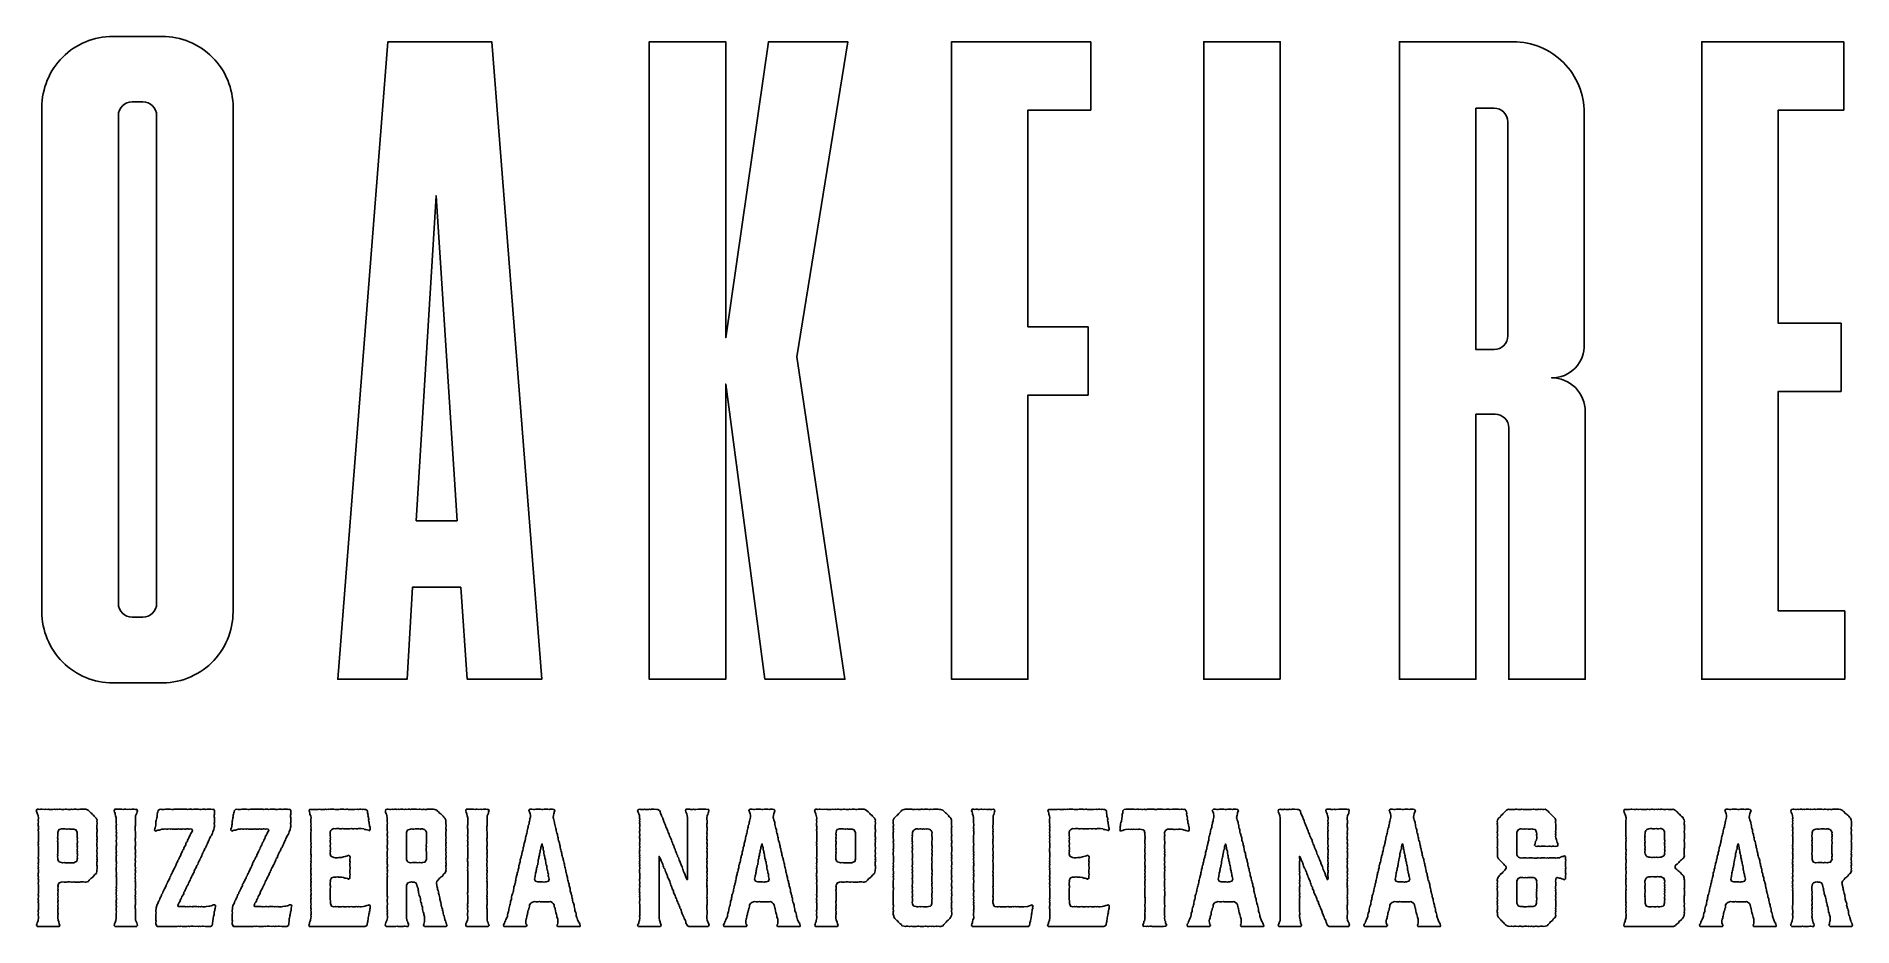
# Model space of a CAD drawing. Extents: x 1.4 to 53.1, y -29.6 to -4.3.
import ezdxf

# ---------------------------------------------------------------- set-up
doc = ezdxf.new("R2010")
doc.units = 0
doc.layers.add('INK_EXT_XXXXXX', color=7, linetype='CONTINUOUS')

msp = doc.modelspace()

# ---------------------------------------------------------------- linework, layer by layer
at = {"layer": 'INK_EXT_XXXXXX', "color": 7}
for points in [[(6.977, -20.669, -0.425135), (4.881, -22.689), (3.557, -22.69, -0.414214), (1.536, -20.669), (1.536, -6.315, -0.414214), (3.557, -4.294), (4.956, -4.294, -0.414214), (6.977, -6.315), (6.977, -20.669)], [(45.427, -13.051, -0.433903), (44.494, -14.01, -0.414214), (45.453, -14.969), (45.453, -22.586), (43.276, -22.586), (43.276, -15.435, 0.414214), (42.888, -15.046), (42.344, -15.046), (42.344, -22.586), (40.167, -22.586), (40.167, -4.449), (43.406, -4.449, -0.414214), (45.427, -6.47), (45.427, -13.138)], [(4.412, -20.824, 0.414214), (4.801, -20.436), (4.801, -6.548, 0.414214), (4.412, -6.159), (4.101, -6.159, 0.414214), (3.713, -6.548), (3.713, -20.436, 0.414214), (4.101, -20.824), (4.412, -20.824)], [(42.862, -13.207, 0.414214), (43.251, -12.818), (43.251, -6.729, 0.414214), (42.862, -6.341), (42.344, -6.341), (42.344, -13.207), (42.862, -13.207)]]:
    msp.add_lwpolyline(points, format="xyb", close=True, dxfattribs=at)
for points in [[(13.636, -22.586), (13.455, -19.97), (12.081, -19.97), (11.926, -22.586), (9.957, -22.586), (11.382, -4.449), (14.336, -4.449), (15.76, -22.586)], [(22.108, -22.586), (20.994, -14.191), (20.994, -22.586), (18.818, -22.586), (18.818, -4.449), (20.994, -4.449), (20.994, -12.87), (22.212, -4.449), (24.466, -4.449), (23.015, -13.414), (24.388, -22.586)], [(31.384, -4.449), (31.384, -6.393), (29.596, -6.393), (29.596, -12.559), (31.306, -12.559), (31.306, -14.503), (29.596, -14.503), (29.596, -22.586), (27.42, -22.586), (27.42, -4.449)], [(36.773, -22.586), (34.597, -22.586), (34.597, -4.449), (36.773, -4.449)], [(52.811, -4.449), (52.811, -6.393), (50.946, -6.393), (50.946, -12.456), (52.733, -12.456), (52.733, -14.399), (50.946, -14.399), (50.946, -20.643), (52.837, -20.643), (52.837, -22.586), (48.769, -22.586), (48.769, -4.449)], [(4.412, -6.159), (4.412, -6.159)], [(42.862, -6.341), (42.862, -6.341)], [(12.185, -18.078), (13.351, -18.078), (12.755, -8.828)], [(2.018, -29.488), (2.031, -29.558), (2.048, -29.584), (2.031, -29.619), (1.996, -29.628), (1.921, -29.628), (1.882, -29.624), (1.851, -29.619), (1.825, -29.619), (1.746, -29.628), (1.715, -29.628), (1.68, -29.624), (1.65, -29.628), (1.615, -29.624), (1.575, -29.628), (1.54, -29.628), (1.514, -29.624), (1.439, -29.624), (1.409, -29.628), (1.382, -29.584), (1.391, -29.558), (1.404, -29.523), (1.422, -29.479), (1.426, -29.453), (1.439, -29.374), (1.439, -29.343), (1.435, -29.304), (1.435, -29.273), (1.444, -29.238), (1.435, -29.199), (1.435, -29.168), (1.444, -29.138), (1.444, -29.102), (1.439, -29.059), (1.439, -29.028), (1.444, -28.993), (1.439, -28.962), (1.435, -28.927), (1.444, -28.883), (1.435, -28.853), (1.435, -28.822), (1.439, -28.787), (1.439, -28.743), (1.435, -28.712), (1.439, -28.673), (1.444, -28.638), (1.439, -28.612), (1.439, -28.577), (1.444, -28.533), (1.444, -28.467), (1.439, -28.436), (1.435, -28.397), (1.439, -28.357), (1.439, -28.331), (1.444, -28.287), (1.435, -28.257), (1.439, -28.217), (1.435, -28.187), (1.435, -28.117), (1.439, -28.086), (1.439, -28.046), (1.444, -28.011), (1.435, -27.976), (1.444, -27.941), (1.435, -27.911), (1.444, -27.867), (1.435, -27.832), (1.439, -27.805), (1.444, -27.762), (1.444, -27.696), (1.435, -27.665), (1.439, -27.621), (1.444, -27.586), (1.444, -27.551), (1.439, -27.516), (1.439, -27.38), (1.444, -27.35), (1.435, -27.31), (1.439, -27.28), (1.435, -27.236), (1.444, -27.201), (1.439, -27.17), (1.444, -27.139), (1.444, -27.025), (1.439, -26.99), (1.439, -26.964), (1.444, -26.925), (1.435, -26.885), (1.439, -26.855), (1.439, -26.78), (1.435, -26.749), (1.435, -26.679), (1.444, -26.649), (1.435, -26.605), (1.444, -26.543), (1.426, -26.465), (1.413, -26.43), (1.404, -26.395), (1.391, -26.368), (1.378, -26.329), (1.404, -26.289), (1.444, -26.285), (1.474, -26.294), (1.509, -26.285), (1.54, -26.285), (1.619, -26.294), (1.65, -26.285), (1.689, -26.294), (1.724, -26.289), (1.746, -26.294), (1.851, -26.294), (1.891, -26.289), (1.926, -26.294), (1.961, -26.289), (1.991, -26.294), (2.031, -26.285), (2.061, -26.285), (2.097, -26.294), (2.162, -26.294), (2.202, -26.285), (2.232, -26.289), (2.276, -26.294), (2.346, -26.294), (2.377, -26.285), (2.408, -26.294), (2.447, -26.285), (2.473, -26.289), (2.513, -26.289), (2.552, -26.294), (2.579, -26.294), (2.618, -26.289), (2.649, -26.289), (2.688, -26.285), (2.728, -26.289), (2.763, -26.289), (2.789, -26.285), (2.85, -26.311), (2.903, -26.359), (2.929, -26.39), (2.955, -26.412), (2.973, -26.434), (3.008, -26.46), (3.025, -26.487), (3.056, -26.517), (3.082, -26.539), (3.109, -26.596), (3.1, -26.635), (3.109, -26.675), (3.109, -26.701), (3.1, -26.741), (3.1, -26.841), (3.109, -26.876), (3.109, -26.92), (3.1, -26.951), (3.104, -26.982), (3.1, -27.017), (3.104, -27.061), (3.109, -27.091), (3.109, -27.126), (3.104, -27.161), (3.109, -27.205), (3.104, -27.24), (3.1, -27.271), (3.1, -27.341), (3.109, -27.376), (3.109, -27.415), (3.1, -27.451), (3.1, -27.477), (3.109, -27.556), (3.104, -27.595), (3.1, -27.621), (3.109, -27.665), (3.104, -27.696), (3.109, -27.731), (3.109, -27.766), (3.104, -27.797), (3.1, -27.836), (3.104, -27.876), (3.109, -27.911), (3.109, -27.972), (3.1, -28.007), (3.1, -28.042), (3.087, -28.112), (3.052, -28.13), (3.034, -28.156), (2.982, -28.217), (2.96, -28.239), (2.925, -28.257), (2.881, -28.309), (2.85, -28.344), (2.789, -28.366), (2.763, -28.362), (2.723, -28.357), (2.649, -28.357), (2.614, -28.366), (2.579, -28.362), (2.543, -28.366), (2.517, -28.362), (2.473, -28.362), (2.443, -28.357), (2.403, -28.366), (2.377, -28.362), (2.333, -28.357), (2.267, -28.357), (2.228, -28.366), (2.197, -28.362), (2.167, -28.362), (2.132, -28.357), (2.088, -28.366), (2.031, -28.384), (2.013, -28.406), (1.987, -28.463), (1.996, -28.493), (1.991, -28.537), (1.996, -28.572), (1.987, -28.603), (1.996, -28.634), (1.991, -28.677), (1.991, -28.743), (1.996, -28.778), (1.991, -28.813), (1.991, -28.848), (1.996, -28.888), (1.987, -28.914), (1.987, -28.953), (1.996, -28.988), (1.991, -29.028), (1.987, -29.059), (1.996, -29.098), (1.987, -29.124), (1.987, -29.159), (1.991, -29.203), (1.987, -29.23), (1.996, -29.265), (1.987, -29.308), (1.987, -29.374), (1.996, -29.444)], [(4.217, -29.484), (4.235, -29.519), (4.244, -29.558), (4.261, -29.593), (4.23, -29.628), (4.2, -29.628), (4.16, -29.619), (4.134, -29.628), (4.095, -29.628), (4.06, -29.624), (4.029, -29.628), (3.994, -29.624), (3.963, -29.619), (3.928, -29.624), (3.849, -29.624), (3.814, -29.619), (3.788, -29.628), (3.748, -29.619), (3.722, -29.624), (3.678, -29.624), (3.643, -29.628), (3.617, -29.624), (3.595, -29.593), (3.599, -29.549), (3.617, -29.514), (3.63, -29.484), (3.643, -29.453), (3.652, -29.383), (3.652, -29.348), (3.648, -29.313), (3.648, -29.243), (3.656, -29.203), (3.652, -29.164), (3.648, -29.133), (3.648, -29.102), (3.656, -29.059), (3.648, -29.024), (3.648, -28.988), (3.656, -28.958), (3.652, -28.927), (3.652, -28.888), (3.656, -28.853), (3.656, -28.818), (3.652, -28.783), (3.656, -28.743), (3.648, -28.708), (3.648, -28.677), (3.652, -28.647), (3.656, -28.612), (3.652, -28.577), (3.656, -28.537), (3.652, -28.507), (3.656, -28.467), (3.656, -28.217), (3.652, -28.191), (3.656, -28.147), (3.652, -28.112), (3.656, -28.086), (3.652, -28.046), (3.648, -28.016), (3.652, -27.981), (3.648, -27.941), (3.656, -27.902), (3.652, -27.871), (3.656, -27.832), (3.656, -27.797), (3.648, -27.762), (3.648, -27.696), (3.652, -27.665), (3.652, -27.621), (3.656, -27.591), (3.652, -27.551), (3.652, -27.516), (3.656, -27.486), (3.652, -27.455), (3.652, -27.376), (3.648, -27.341), (3.656, -27.306), (3.656, -27.244), (3.652, -27.205), (3.648, -27.175), (3.656, -27.135), (3.656, -27.065), (3.648, -27.034), (3.656, -26.99), (3.656, -26.955), (3.652, -26.929), (3.656, -26.89), (3.652, -26.855), (3.648, -26.824), (3.648, -26.749), (3.656, -26.719), (3.652, -26.679), (3.652, -26.535), (3.634, -26.473), (3.621, -26.43), (3.617, -26.399), (3.604, -26.368), (3.595, -26.333), (3.608, -26.289), (3.683, -26.289), (3.722, -26.285), (3.757, -26.289), (3.783, -26.285), (3.814, -26.285), (3.858, -26.294), (3.889, -26.285), (3.924, -26.289), (3.963, -26.294), (4.024, -26.285), (4.055, -26.294), (4.095, -26.285), (4.125, -26.289), (4.165, -26.285), (4.204, -26.294), (4.23, -26.285), (4.257, -26.333), (4.244, -26.359), (4.239, -26.403), (4.204, -26.473), (4.2, -26.543), (4.2, -26.71), (4.204, -26.749), (4.195, -26.78), (4.195, -26.894), (4.204, -26.929), (4.2, -26.964), (4.204, -26.995), (4.2, -27.034), (4.204, -27.065), (4.2, -27.1), (4.195, -27.131), (4.195, -27.166), (4.204, -27.236), (4.2, -27.275), (4.204, -27.315), (4.195, -27.345), (4.195, -27.42), (4.204, -27.446), (4.2, -27.49), (4.204, -27.525), (4.195, -27.556), (4.204, -27.591), (4.2, -27.63), (4.2, -27.661), (4.195, -27.696), (4.195, -27.731), (4.204, -27.77), (4.195, -27.832), (4.195, -27.911), (4.204, -27.946), (4.2, -27.972), (4.195, -28.007), (4.204, -28.042), (4.2, -28.086), (4.195, -28.121), (4.195, -28.156), (4.2, -28.191), (4.195, -28.226), (4.195, -28.261), (4.2, -28.296), (4.195, -28.331), (4.204, -28.366), (4.204, -28.428), (4.2, -28.467), (4.204, -28.498), (4.204, -28.537), (4.195, -28.568), (4.204, -28.607), (4.204, -28.642), (4.2, -28.673), (4.204, -28.708), (4.195, -28.748), (4.2, -28.778), (4.195, -28.813), (4.2, -28.848), (4.2, -28.892), (4.204, -28.923), (4.2, -28.958), (4.2, -28.997), (4.195, -29.024), (4.195, -29.102), (4.2, -29.129), (4.2, -29.173), (4.204, -29.208), (4.2, -29.243), (4.204, -29.269), (4.2, -29.313), (4.2, -29.378), (4.204, -29.44)], [(6.474, -29.063), (6.465, -29.098), (6.456, -29.133), (6.456, -29.168), (6.443, -29.208), (6.439, -29.238), (6.434, -29.278), (6.426, -29.313), (6.421, -29.339), (6.412, -29.374), (6.408, -29.409), (6.404, -29.453), (6.404, -29.484), (6.395, -29.519), (6.391, -29.549), (6.382, -29.593), (6.334, -29.624), (6.303, -29.619), (6.272, -29.624), (6.193, -29.624), (6.123, -29.615), (6.093, -29.615), (6.053, -29.619), (6.018, -29.615), (5.992, -29.624), (5.957, -29.615), (5.913, -29.624), (5.838, -29.615), (5.773, -29.615), (5.738, -29.624), (5.707, -29.615), (5.668, -29.624), (5.628, -29.624), (5.593, -29.619), (5.527, -29.619), (5.488, -29.615), (5.457, -29.624), (5.427, -29.615), (5.383, -29.624), (5.348, -29.619), (5.308, -29.624), (5.273, -29.619), (5.142, -29.619), (5.098, -29.624), (5.072, -29.619), (4.997, -29.619), (4.962, -29.624), (4.861, -29.624), (4.817, -29.619), (4.787, -29.58), (4.778, -29.545), (4.778, -29.514), (4.787, -29.475), (4.782, -29.44), (4.782, -29.405), (4.778, -29.378), (4.778, -29.273), (4.787, -29.238), (4.778, -29.195), (4.778, -29.168), (4.787, -29.124), (4.787, -29.089), (4.804, -29.028), (4.817, -29.002), (4.835, -28.971), (4.848, -28.936), (4.861, -28.897), (4.879, -28.875), (4.892, -28.835), (4.901, -28.805), (4.923, -28.783), (4.936, -28.739), (4.944, -28.717), (4.971, -28.682), (4.975, -28.647), (4.988, -28.625), (5.006, -28.585), (5.028, -28.555), (5.041, -28.524), (5.058, -28.493), (5.076, -28.463), (5.08, -28.423), (5.098, -28.401), (5.115, -28.366), (5.133, -28.331), (5.164, -28.265), (5.177, -28.235), (5.19, -28.204), (5.207, -28.182), (5.216, -28.143), (5.238, -28.117), (5.256, -28.081), (5.264, -28.051), (5.282, -28.02), (5.295, -27.994), (5.308, -27.959), (5.33, -27.924), (5.343, -27.889), (5.356, -27.862), (5.365, -27.827), (5.383, -27.797), (5.4, -27.762), (5.409, -27.74), (5.435, -27.705), (5.44, -27.679), (5.462, -27.639), (5.479, -27.613), (5.488, -27.582), (5.501, -27.551), (5.523, -27.512), (5.536, -27.481), (5.549, -27.446), (5.571, -27.424), (5.58, -27.385), (5.611, -27.332), (5.628, -27.297), (5.637, -27.258), (5.654, -27.227), (5.676, -27.201), (5.681, -27.166), (5.698, -27.135), (5.72, -27.104), (5.724, -27.069), (5.742, -27.047), (5.755, -27.012), (5.777, -26.977), (5.79, -26.947), (5.808, -26.92), (5.825, -26.89), (5.803, -26.855), (5.768, -26.846), (5.729, -26.855), (5.694, -26.846), (5.663, -26.846), (5.628, -26.855), (5.597, -26.855), (5.558, -26.846), (5.532, -26.85), (5.497, -26.855), (5.457, -26.855), (5.427, -26.846), (5.396, -26.85), (5.352, -26.85), (5.326, -26.855), (5.251, -26.855), (5.212, -26.846), (5.19, -26.855), (5.15, -26.846), (5.115, -26.855), (5.085, -26.855), (5.041, -26.846), (5.01, -26.855), (4.949, -26.855), (4.905, -26.872), (4.874, -26.881), (4.839, -26.885), (4.809, -26.89), (4.774, -26.907), (4.743, -26.881), (4.747, -26.846), (4.76, -26.815), (4.769, -26.78), (4.774, -26.736), (4.778, -26.71), (4.778, -26.666), (4.782, -26.631), (4.791, -26.605), (4.804, -26.53), (4.813, -26.5), (4.813, -26.46), (4.817, -26.425), (4.826, -26.39), (4.835, -26.364), (4.844, -26.32), (4.879, -26.294), (4.918, -26.285), (4.953, -26.294), (5.019, -26.294), (5.054, -26.285), (5.094, -26.289), (5.129, -26.285), (5.164, -26.285), (5.19, -26.289), (5.234, -26.294), (5.269, -26.294), (5.299, -26.289), (5.335, -26.285), (5.374, -26.289), (5.444, -26.289), (5.47, -26.285), (5.619, -26.285), (5.65, -26.289), (5.681, -26.294), (5.72, -26.285), (5.79, -26.285), (5.816, -26.294), (5.86, -26.285), (5.891, -26.285), (5.93, -26.289), (5.966, -26.285), (5.992, -26.285), (6.027, -26.294), (6.071, -26.294), (6.106, -26.289), (6.176, -26.289), (6.202, -26.294), (6.242, -26.285), (6.347, -26.285), (6.377, -26.294), (6.421, -26.285), (6.448, -26.324), (6.452, -26.355), (6.448, -26.395), (6.448, -26.425), (6.443, -26.46), (6.443, -26.5), (6.452, -26.53), (6.452, -26.565), (6.448, -26.605), (6.452, -26.64), (6.452, -26.662), (6.443, -26.697), (6.452, -26.736), (6.448, -26.776), (6.443, -26.802), (6.43, -26.868), (6.399, -26.929), (6.395, -26.964), (6.373, -27.004), (6.36, -27.03), (6.338, -27.061), (6.325, -27.091), (6.307, -27.122), (6.299, -27.157), (6.277, -27.183), (6.272, -27.218), (6.25, -27.258), (6.242, -27.284), (6.224, -27.319), (6.211, -27.345), (6.193, -27.385), (6.171, -27.407), (6.167, -27.437), (6.149, -27.477), (6.128, -27.503), (6.115, -27.534), (6.101, -27.569), (6.084, -27.604), (6.062, -27.67), (6.036, -27.691), (6.027, -27.727), (6.014, -27.757), (5.992, -27.797), (5.983, -27.823), (5.97, -27.858), (5.948, -27.889), (5.939, -27.915), (5.922, -27.946), (5.904, -27.976), (5.891, -28.011), (5.869, -28.042), (5.865, -28.073), (5.838, -28.112), (5.83, -28.143), (5.812, -28.174), (5.795, -28.209), (5.781, -28.239), (5.764, -28.265), (5.751, -28.305), (5.733, -28.336), (5.724, -28.357), (5.711, -28.388), (5.694, -28.432), (5.672, -28.463), (5.641, -28.524), (5.637, -28.55), (5.611, -28.585), (5.602, -28.616), (5.58, -28.647), (5.576, -28.682), (5.562, -28.712), (5.523, -28.769), (5.51, -28.809), (5.492, -28.844), (5.475, -28.875), (5.47, -28.905), (5.444, -28.94), (5.431, -28.962), (5.418, -29.002), (5.409, -29.028), (5.418, -29.054), (5.457, -29.059), (5.497, -29.054), (5.527, -29.059), (5.562, -29.059), (5.602, -29.054), (5.632, -29.063), (5.668, -29.059), (5.694, -29.063), (5.733, -29.059), (5.764, -29.054), (5.808, -29.063), (5.834, -29.054), (5.873, -29.059), (5.909, -29.059), (5.944, -29.054), (5.979, -29.063), (6.005, -29.059), (6.049, -29.063), (6.079, -29.054), (6.115, -29.063), (6.185, -29.063), (6.22, -29.054), (6.285, -29.045), (6.312, -29.041), (6.355, -29.037), (6.382, -29.028), (6.412, -29.01), (6.448, -29.006), (6.478, -29.024)], [(8.643, -29.063), (8.634, -29.098), (8.625, -29.133), (8.625, -29.168), (8.612, -29.208), (8.608, -29.238), (8.603, -29.278), (8.594, -29.313), (8.59, -29.339), (8.581, -29.374), (8.577, -29.409), (8.573, -29.453), (8.573, -29.484), (8.564, -29.519), (8.559, -29.549), (8.551, -29.593), (8.502, -29.624), (8.472, -29.619), (8.441, -29.624), (8.362, -29.624), (8.292, -29.615), (8.261, -29.615), (8.222, -29.619), (8.187, -29.615), (8.161, -29.624), (8.126, -29.615), (8.082, -29.624), (8.007, -29.615), (7.942, -29.615), (7.907, -29.624), (7.876, -29.615), (7.836, -29.624), (7.797, -29.624), (7.762, -29.619), (7.696, -29.619), (7.657, -29.615), (7.626, -29.624), (7.595, -29.615), (7.552, -29.624), (7.517, -29.619), (7.477, -29.624), (7.442, -29.619), (7.311, -29.619), (7.267, -29.624), (7.241, -29.619), (7.166, -29.619), (7.131, -29.624), (7.03, -29.624), (6.986, -29.619), (6.956, -29.58), (6.947, -29.545), (6.947, -29.514), (6.956, -29.475), (6.951, -29.44), (6.951, -29.405), (6.947, -29.378), (6.947, -29.273), (6.956, -29.238), (6.947, -29.195), (6.947, -29.168), (6.956, -29.124), (6.956, -29.089), (6.973, -29.028), (6.986, -29.002), (7.004, -28.971), (7.017, -28.936), (7.03, -28.897), (7.048, -28.875), (7.061, -28.835), (7.07, -28.805), (7.091, -28.783), (7.105, -28.739), (7.113, -28.717), (7.14, -28.682), (7.144, -28.647), (7.157, -28.625), (7.175, -28.585), (7.197, -28.555), (7.21, -28.524), (7.227, -28.493), (7.245, -28.463), (7.249, -28.423), (7.267, -28.401), (7.284, -28.366), (7.302, -28.331), (7.332, -28.265), (7.346, -28.235), (7.359, -28.204), (7.376, -28.182), (7.385, -28.143), (7.407, -28.117), (7.424, -28.081), (7.433, -28.051), (7.451, -28.02), (7.464, -27.994), (7.477, -27.959), (7.499, -27.924), (7.512, -27.889), (7.525, -27.862), (7.534, -27.827), (7.552, -27.797), (7.569, -27.762), (7.578, -27.74), (7.604, -27.705), (7.609, -27.679), (7.63, -27.639), (7.648, -27.613), (7.657, -27.582), (7.67, -27.551), (7.692, -27.512), (7.705, -27.481), (7.718, -27.446), (7.74, -27.424), (7.749, -27.385), (7.78, -27.332), (7.797, -27.297), (7.806, -27.258), (7.823, -27.227), (7.845, -27.201), (7.85, -27.166), (7.867, -27.135), (7.889, -27.104), (7.893, -27.069), (7.911, -27.047), (7.924, -27.012), (7.946, -26.977), (7.959, -26.947), (7.977, -26.92), (7.994, -26.89), (7.972, -26.855), (7.937, -26.846), (7.898, -26.855), (7.863, -26.846), (7.832, -26.846), (7.797, -26.855), (7.766, -26.855), (7.727, -26.846), (7.701, -26.85), (7.666, -26.855), (7.626, -26.855), (7.595, -26.846), (7.565, -26.85), (7.521, -26.85), (7.495, -26.855), (7.42, -26.855), (7.381, -26.846), (7.359, -26.855), (7.319, -26.846), (7.284, -26.855), (7.254, -26.855), (7.21, -26.846), (7.179, -26.855), (7.118, -26.855), (7.074, -26.872), (7.043, -26.881), (7.008, -26.885), (6.978, -26.89), (6.942, -26.907), (6.912, -26.881), (6.916, -26.846), (6.929, -26.815), (6.938, -26.78), (6.942, -26.736), (6.947, -26.71), (6.947, -26.666), (6.951, -26.631), (6.96, -26.605), (6.973, -26.53), (6.982, -26.5), (6.982, -26.46), (6.986, -26.425), (6.995, -26.39), (7.004, -26.364), (7.013, -26.32), (7.048, -26.294), (7.087, -26.285), (7.122, -26.294), (7.188, -26.294), (7.223, -26.285), (7.262, -26.289), (7.297, -26.285), (7.332, -26.285), (7.359, -26.289), (7.403, -26.294), (7.438, -26.294), (7.468, -26.289), (7.503, -26.285), (7.543, -26.289), (7.613, -26.289), (7.639, -26.285), (7.788, -26.285), (7.819, -26.289), (7.85, -26.294), (7.889, -26.285), (7.959, -26.285), (7.985, -26.294), (8.029, -26.285), (8.06, -26.285), (8.099, -26.289), (8.134, -26.285), (8.161, -26.285), (8.196, -26.294), (8.24, -26.294), (8.275, -26.289), (8.345, -26.289), (8.371, -26.294), (8.41, -26.285), (8.516, -26.285), (8.546, -26.294), (8.59, -26.285), (8.616, -26.324), (8.621, -26.355), (8.616, -26.395), (8.616, -26.425), (8.612, -26.46), (8.612, -26.5), (8.621, -26.53), (8.621, -26.565), (8.616, -26.605), (8.621, -26.64), (8.621, -26.662), (8.612, -26.697), (8.621, -26.736), (8.616, -26.776), (8.612, -26.802), (8.599, -26.868), (8.568, -26.929), (8.564, -26.964), (8.542, -27.004), (8.529, -27.03), (8.507, -27.061), (8.494, -27.091), (8.476, -27.122), (8.467, -27.157), (8.446, -27.183), (8.441, -27.218), (8.419, -27.258), (8.41, -27.284), (8.393, -27.319), (8.38, -27.345), (8.362, -27.385), (8.34, -27.407), (8.336, -27.437), (8.318, -27.477), (8.296, -27.503), (8.283, -27.534), (8.27, -27.569), (8.253, -27.604), (8.231, -27.67), (8.204, -27.691), (8.196, -27.727), (8.183, -27.757), (8.161, -27.797), (8.152, -27.823), (8.139, -27.858), (8.117, -27.889), (8.108, -27.915), (8.091, -27.946), (8.073, -27.976), (8.06, -28.011), (8.038, -28.042), (8.034, -28.073), (8.007, -28.112), (7.999, -28.143), (7.981, -28.174), (7.963, -28.209), (7.95, -28.239), (7.933, -28.265), (7.92, -28.305), (7.902, -28.336), (7.893, -28.357), (7.88, -28.388), (7.863, -28.432), (7.841, -28.463), (7.81, -28.524), (7.806, -28.55), (7.78, -28.585), (7.771, -28.616), (7.749, -28.647), (7.744, -28.682), (7.731, -28.712), (7.692, -28.769), (7.679, -28.809), (7.661, -28.844), (7.644, -28.875), (7.639, -28.905), (7.613, -28.94), (7.6, -28.962), (7.587, -29.002), (7.578, -29.028), (7.587, -29.054), (7.626, -29.059), (7.666, -29.054), (7.696, -29.059), (7.731, -29.059), (7.771, -29.054), (7.801, -29.063), (7.836, -29.059), (7.863, -29.063), (7.902, -29.059), (7.933, -29.054), (7.977, -29.063), (8.003, -29.054), (8.042, -29.059), (8.077, -29.059), (8.112, -29.054), (8.147, -29.063), (8.174, -29.059), (8.218, -29.063), (8.248, -29.054), (8.283, -29.063), (8.353, -29.063), (8.389, -29.054), (8.454, -29.045), (8.481, -29.041), (8.524, -29.037), (8.551, -29.028), (8.581, -29.01), (8.616, -29.006), (8.647, -29.024)], [(10.724, -29.624), (10.684, -29.619), (10.614, -29.628), (10.584, -29.619), (10.505, -29.619), (10.479, -29.628), (10.435, -29.624), (10.4, -29.619), (10.365, -29.619), (10.334, -29.628), (10.299, -29.619), (10.264, -29.624), (10.159, -29.624), (10.132, -29.619), (10.062, -29.619), (10.023, -29.628), (9.992, -29.624), (9.957, -29.624), (9.918, -29.619), (9.891, -29.624), (9.852, -29.628), (9.821, -29.628), (9.742, -29.619), (9.712, -29.624), (9.677, -29.619), (9.541, -29.619), (9.506, -29.628), (9.471, -29.628), (9.436, -29.619), (9.405, -29.624), (9.37, -29.619), (9.326, -29.624), (9.295, -29.619), (9.225, -29.619), (9.186, -29.624), (9.151, -29.624), (9.129, -29.589), (9.151, -29.545), (9.155, -29.514), (9.168, -29.475), (9.182, -29.44), (9.19, -29.378), (9.195, -29.343), (9.19, -29.304), (9.195, -29.273), (9.195, -29.203), (9.19, -29.168), (9.195, -29.133), (9.186, -29.098), (9.186, -29.059), (9.19, -29.028), (9.195, -28.988), (9.19, -28.949), (9.186, -28.918), (9.19, -28.883), (9.186, -28.848), (9.195, -28.818), (9.19, -28.783), (9.19, -28.743), (9.195, -28.712), (9.195, -28.677), (9.19, -28.638), (9.195, -28.603), (9.19, -28.568), (9.195, -28.537), (9.186, -28.498), (9.19, -28.458), (9.195, -28.432), (9.186, -28.397), (9.195, -28.357), (9.19, -28.322), (9.186, -28.283), (9.195, -28.257), (9.19, -28.217), (9.186, -28.187), (9.195, -28.147), (9.19, -28.112), (9.19, -28.042), (9.186, -28.003), (9.195, -27.976), (9.186, -27.932), (9.186, -27.902), (9.19, -27.862), (9.186, -27.827), (9.195, -27.793), (9.186, -27.766), (9.195, -27.727), (9.186, -27.687), (9.195, -27.652), (9.195, -27.582), (9.19, -27.551), (9.19, -27.516), (9.186, -27.486), (9.186, -27.411), (9.195, -27.372), (9.195, -27.345), (9.19, -27.306), (9.195, -27.266), (9.186, -27.205), (9.19, -27.166), (9.186, -27.131), (9.19, -27.091), (9.19, -27.056), (9.186, -27.03), (9.19, -26.995), (9.186, -26.96), (9.195, -26.881), (9.186, -26.855), (9.195, -26.82), (9.19, -26.776), (9.186, -26.749), (9.195, -26.71), (9.186, -26.671), (9.186, -26.574), (9.195, -26.535), (9.186, -26.473), (9.164, -26.434), (9.16, -26.395), (9.151, -26.359), (9.138, -26.329), (9.151, -26.298), (9.19, -26.294), (9.256, -26.294), (9.295, -26.298), (9.33, -26.298), (9.37, -26.294), (9.396, -26.298), (9.44, -26.289), (9.471, -26.298), (9.51, -26.294), (9.536, -26.294), (9.576, -26.298), (9.602, -26.289), (9.637, -26.298), (9.681, -26.289), (9.707, -26.294), (9.742, -26.289), (9.848, -26.289), (9.883, -26.294), (9.926, -26.298), (9.948, -26.298), (9.983, -26.294), (10.023, -26.289), (10.128, -26.289), (10.163, -26.298), (10.202, -26.289), (10.233, -26.289), (10.264, -26.298), (10.308, -26.298), (10.338, -26.294), (10.369, -26.298), (10.435, -26.298), (10.514, -26.289), (10.54, -26.298), (10.575, -26.289), (10.614, -26.289), (10.654, -26.294), (10.68, -26.289), (10.719, -26.294), (10.755, -26.294), (10.798, -26.329), (10.798, -26.355), (10.798, -26.39), (10.816, -26.434), (10.812, -26.465), (10.816, -26.491), (10.829, -26.526), (10.838, -26.57), (10.833, -26.6), (10.842, -26.631), (10.851, -26.666), (10.851, -26.697), (10.855, -26.736), (10.86, -26.763), (10.873, -26.802), (10.877, -26.833), (10.877, -26.868), (10.851, -26.898), (10.829, -26.881), (10.79, -26.876), (10.755, -26.868), (10.719, -26.863), (10.698, -26.846), (10.619, -26.837), (10.549, -26.837), (10.518, -26.846), (10.479, -26.846), (10.443, -26.837), (10.408, -26.846), (10.378, -26.846), (10.343, -26.837), (10.299, -26.841), (10.194, -26.841), (10.159, -26.846), (10.128, -26.846), (10.089, -26.837), (10.058, -26.846), (10.014, -26.841), (9.988, -26.837), (9.918, -26.837), (9.883, -26.841), (9.843, -26.837), (9.786, -26.859), (9.76, -26.89), (9.738, -26.933), (9.738, -27.012), (9.742, -27.039), (9.747, -27.078), (9.738, -27.118), (9.747, -27.139), (9.742, -27.175), (9.742, -27.214), (9.747, -27.253), (9.747, -27.284), (9.738, -27.319), (9.738, -27.35), (9.747, -27.389), (9.747, -27.42), (9.742, -27.459), (9.747, -27.494), (9.738, -27.529), (9.738, -27.556), (9.76, -27.621), (9.839, -27.661), (9.883, -27.665), (9.944, -27.665), (9.988, -27.656), (10.058, -27.656), (10.119, -27.643), (10.163, -27.63), (10.194, -27.621), (10.233, -27.613), (10.268, -27.595), (10.303, -27.626), (10.308, -27.652), (10.299, -27.722), (10.303, -27.766), (10.308, -27.793), (10.299, -27.827), (10.303, -27.871), (10.299, -27.897), (10.308, -27.937), (10.308, -27.976), (10.299, -28.011), (10.299, -28.046), (10.303, -28.077), (10.299, -28.108), (10.308, -28.147), (10.299, -28.178), (10.303, -28.213), (10.303, -28.252), (10.259, -28.279), (10.229, -28.261), (10.198, -28.252), (10.154, -28.244), (10.119, -28.23), (10.053, -28.217), (10.023, -28.222), (9.979, -28.217), (9.953, -28.213), (9.909, -28.222), (9.878, -28.217), (9.839, -28.217), (9.782, -28.239), (9.769, -28.257), (9.738, -28.314), (9.747, -28.34), (9.742, -28.384), (9.742, -28.419), (9.738, -28.45), (9.747, -28.48), (9.747, -28.515), (9.738, -28.555), (9.738, -28.59), (9.742, -28.616), (9.742, -28.682), (9.738, -28.721), (9.738, -28.826), (9.742, -28.853), (9.747, -28.892), (9.747, -28.967), (9.764, -29.019), (9.782, -29.045), (9.848, -29.063), (9.883, -29.059), (9.909, -29.067), (9.953, -29.059), (9.979, -29.067), (10.014, -29.063), (10.053, -29.067), (10.097, -29.059), (10.132, -29.067), (10.167, -29.063), (10.198, -29.067), (10.237, -29.059), (10.268, -29.067), (10.299, -29.063), (10.338, -29.059), (10.382, -29.067), (10.413, -29.063), (10.448, -29.067), (10.479, -29.059), (10.522, -29.067), (10.549, -29.059), (10.584, -29.067), (10.619, -29.067), (10.689, -29.05), (10.724, -29.045), (10.755, -29.037), (10.785, -29.024), (10.829, -29.015), (10.851, -29.006), (10.877, -29.024), (10.877, -29.067), (10.877, -29.102), (10.869, -29.129), (10.864, -29.173), (10.851, -29.208), (10.855, -29.238), (10.838, -29.269), (10.842, -29.304), (10.833, -29.343), (10.82, -29.374), (10.82, -29.418), (10.812, -29.449), (10.812, -29.479), (10.798, -29.514), (10.794, -29.558), (10.79, -29.584), (10.75, -29.615)], [(11.911, -29.624), (11.876, -29.615), (11.845, -29.615), (11.815, -29.619), (11.775, -29.624), (11.74, -29.619), (11.71, -29.624), (11.675, -29.624), (11.644, -29.615), (11.609, -29.619), (11.534, -29.619), (11.499, -29.624), (11.469, -29.619), (11.394, -29.619), (11.364, -29.624), (11.333, -29.624), (11.302, -29.584), (11.315, -29.545), (11.324, -29.514), (11.342, -29.475), (11.35, -29.449), (11.368, -29.378), (11.368, -29.343), (11.359, -29.273), (11.368, -29.243), (11.364, -29.199), (11.368, -29.168), (11.359, -29.133), (11.359, -29.032), (11.368, -28.997), (11.368, -28.962), (11.364, -28.918), (11.364, -28.853), (11.368, -28.818), (11.368, -28.783), (11.364, -28.748), (11.364, -28.612), (11.359, -28.577), (11.364, -28.542), (11.359, -28.498), (11.359, -28.463), (11.364, -28.436), (11.359, -28.401), (11.359, -28.357), (11.364, -28.322), (11.364, -28.292), (11.359, -28.261), (11.359, -28.222), (11.368, -28.191), (11.364, -28.152), (11.359, -28.117), (11.368, -28.077), (11.364, -28.051), (11.368, -28.016), (11.364, -27.972), (11.359, -27.937), (11.368, -27.911), (11.368, -27.867), (11.359, -27.841), (11.359, -27.801), (11.364, -27.77), (11.359, -27.735), (11.364, -27.691), (11.368, -27.665), (11.364, -27.626), (11.364, -27.551), (11.359, -27.525), (11.364, -27.486), (11.368, -27.455), (11.368, -27.415), (11.359, -27.385), (11.364, -27.345), (11.359, -27.315), (11.368, -27.271), (11.368, -27.236), (11.364, -27.201), (11.368, -27.175), (11.364, -27.139), (11.368, -27.104), (11.368, -27.061), (11.359, -27.034), (11.364, -26.99), (11.368, -26.964), (11.368, -26.929), (11.359, -26.894), (11.364, -26.859), (11.364, -26.815), (11.359, -26.789), (11.359, -26.719), (11.368, -26.679), (11.359, -26.644), (11.364, -26.605), (11.359, -26.57), (11.364, -26.539), (11.355, -26.465), (11.346, -26.43), (11.328, -26.403), (11.315, -26.368), (11.311, -26.329), (11.328, -26.294), (11.364, -26.289), (11.394, -26.289), (11.438, -26.294), (11.464, -26.294), (11.504, -26.289), (11.534, -26.294), (11.569, -26.289), (11.609, -26.289), (11.64, -26.294), (11.679, -26.289), (11.705, -26.294), (11.74, -26.289), (11.81, -26.289), (11.854, -26.294), (11.881, -26.285), (11.92, -26.294), (11.959, -26.285), (11.994, -26.289), (12.021, -26.294), (12.056, -26.285), (12.087, -26.289), (12.126, -26.285), (12.161, -26.289), (12.192, -26.285), (12.235, -26.294), (12.271, -26.289), (12.297, -26.289), (12.341, -26.294), (12.376, -26.294), (12.398, -26.289), (12.433, -26.294), (12.477, -26.294), (12.503, -26.289), (12.538, -26.285), (12.612, -26.285), (12.643, -26.289), (12.678, -26.285), (12.717, -26.294), (12.77, -26.311), (12.796, -26.342), (12.823, -26.364), (12.849, -26.395), (12.884, -26.416), (12.906, -26.434), (12.928, -26.46), (12.959, -26.487), (12.976, -26.508), (13.002, -26.543), (13.029, -26.6), (13.033, -26.631), (13.033, -26.701), (13.037, -26.745), (13.037, -26.771), (13.029, -26.806), (13.029, -26.841), (13.037, -26.876), (13.029, -26.955), (13.029, -26.99), (13.033, -27.017), (13.033, -27.056), (13.037, -27.087), (13.033, -27.131), (13.033, -27.161), (13.029, -27.192), (13.037, -27.236), (13.033, -27.262), (13.033, -27.337), (13.037, -27.376), (13.033, -27.411), (13.033, -27.442), (13.029, -27.477), (13.037, -27.516), (13.029, -27.556), (13.033, -27.586), (13.037, -27.626), (13.029, -27.687), (13.029, -27.731), (13.037, -27.762), (13.029, -27.801), (13.037, -27.832), (13.037, -27.871), (13.029, -27.897), (13.029, -27.932), (13.037, -27.976), (13.029, -28.011), (13.037, -28.042), (13.007, -28.108), (12.976, -28.125), (12.954, -28.152), (12.932, -28.187), (12.902, -28.213), (12.88, -28.226), (12.849, -28.252), (12.823, -28.287), (12.801, -28.314), (12.779, -28.331), (12.761, -28.388), (12.779, -28.458), (12.788, -28.502), (12.796, -28.533), (12.796, -28.572), (12.81, -28.603), (12.818, -28.634), (12.823, -28.673), (12.836, -28.704), (12.845, -28.734), (12.849, -28.769), (12.858, -28.805), (12.858, -28.848), (12.875, -28.91), (12.893, -28.945), (12.902, -28.984), (12.897, -29.024), (12.91, -29.05), (12.915, -29.089), (12.932, -29.116), (12.937, -29.155), (12.945, -29.186), (12.954, -29.225), (12.954, -29.256), (12.963, -29.291), (12.98, -29.33), (12.989, -29.37), (13.002, -29.435), (13.02, -29.462), (13.029, -29.497), (13.042, -29.523), (13.05, -29.563), (13.068, -29.584), (13.042, -29.619), (13.007, -29.624), (12.98, -29.619), (12.945, -29.624), (12.906, -29.624), (12.871, -29.619), (12.805, -29.619), (12.774, -29.628), (12.731, -29.619), (12.704, -29.619), (12.669, -29.628), (12.626, -29.624), (12.525, -29.624), (12.494, -29.628), (12.463, -29.619), (12.428, -29.628), (12.393, -29.584), (12.406, -29.554), (12.411, -29.519), (12.42, -29.479), (12.428, -29.453), (12.428, -29.383), (12.428, -29.343), (12.411, -29.313), (12.406, -29.282), (12.402, -29.243), (12.384, -29.212), (12.376, -29.173), (12.371, -29.138), (12.367, -29.102), (12.363, -29.067), (12.345, -29.037), (12.341, -28.997), (12.336, -28.962), (12.323, -28.927), (12.314, -28.897), (12.314, -28.866), (12.306, -28.826), (12.297, -28.791), (12.284, -28.756), (12.275, -28.73), (12.262, -28.691), (12.257, -28.66), (12.249, -28.62), (12.24, -28.59), (12.24, -28.546), (12.231, -28.52), (12.218, -28.485), (12.209, -28.441), (12.178, -28.384), (12.126, -28.362), (12.082, -28.362), (12.056, -28.353), (12.012, -28.362), (11.951, -28.379), (11.929, -28.406), (11.916, -28.458), (11.907, -28.498), (11.907, -28.598), (11.916, -28.634), (11.916, -28.677), (11.907, -28.712), (11.911, -28.748), (11.916, -28.774), (11.911, -28.809), (11.911, -28.853), (11.907, -28.883), (11.916, -28.923), (11.916, -28.958), (11.911, -28.984), (11.907, -29.019), (11.916, -29.063), (11.916, -29.098), (11.907, -29.129), (11.907, -29.159), (11.916, -29.199), (11.907, -29.238), (11.911, -29.273), (11.911, -29.3), (11.907, -29.339), (11.916, -29.37), (11.924, -29.449), (11.938, -29.475), (11.946, -29.519), (11.964, -29.545), (11.973, -29.584), (11.955, -29.628)], [(14.22, -29.484), (14.238, -29.519), (14.247, -29.558), (14.264, -29.593), (14.234, -29.628), (14.203, -29.628), (14.163, -29.619), (14.137, -29.628), (14.098, -29.628), (14.063, -29.624), (14.032, -29.628), (13.997, -29.624), (13.966, -29.619), (13.931, -29.624), (13.852, -29.624), (13.817, -29.619), (13.791, -29.628), (13.752, -29.619), (13.725, -29.624), (13.681, -29.624), (13.646, -29.628), (13.62, -29.624), (13.598, -29.593), (13.603, -29.549), (13.62, -29.514), (13.633, -29.484), (13.646, -29.453), (13.655, -29.383), (13.655, -29.348), (13.651, -29.313), (13.651, -29.243), (13.66, -29.203), (13.655, -29.164), (13.651, -29.133), (13.651, -29.102), (13.66, -29.059), (13.651, -29.024), (13.651, -28.988), (13.66, -28.958), (13.655, -28.927), (13.655, -28.888), (13.66, -28.853), (13.66, -28.818), (13.655, -28.783), (13.66, -28.743), (13.651, -28.708), (13.651, -28.677), (13.655, -28.647), (13.66, -28.612), (13.655, -28.577), (13.66, -28.537), (13.655, -28.507), (13.66, -28.467), (13.66, -28.217), (13.655, -28.191), (13.66, -28.147), (13.655, -28.112), (13.66, -28.086), (13.655, -28.046), (13.651, -28.016), (13.655, -27.981), (13.651, -27.941), (13.66, -27.902), (13.655, -27.871), (13.66, -27.832), (13.66, -27.797), (13.651, -27.762), (13.651, -27.696), (13.655, -27.665), (13.655, -27.621), (13.66, -27.591), (13.655, -27.551), (13.655, -27.516), (13.66, -27.486), (13.655, -27.455), (13.655, -27.376), (13.651, -27.341), (13.66, -27.306), (13.66, -27.244), (13.655, -27.205), (13.651, -27.175), (13.66, -27.135), (13.66, -27.065), (13.651, -27.034), (13.66, -26.99), (13.66, -26.955), (13.655, -26.929), (13.66, -26.89), (13.655, -26.855), (13.651, -26.824), (13.651, -26.749), (13.66, -26.719), (13.655, -26.679), (13.655, -26.535), (13.638, -26.473), (13.624, -26.43), (13.62, -26.399), (13.607, -26.368), (13.598, -26.333), (13.611, -26.289), (13.686, -26.289), (13.725, -26.285), (13.76, -26.289), (13.787, -26.285), (13.817, -26.285), (13.861, -26.294), (13.892, -26.285), (13.927, -26.289), (13.966, -26.294), (14.028, -26.285), (14.058, -26.294), (14.098, -26.285), (14.128, -26.289), (14.168, -26.285), (14.207, -26.294), (14.234, -26.285), (14.26, -26.333), (14.247, -26.359), (14.242, -26.403), (14.207, -26.473), (14.203, -26.543), (14.203, -26.71), (14.207, -26.749), (14.199, -26.78), (14.199, -26.894), (14.207, -26.929), (14.203, -26.964), (14.207, -26.995), (14.203, -27.034), (14.207, -27.065), (14.203, -27.1), (14.199, -27.131), (14.199, -27.166), (14.207, -27.236), (14.203, -27.275), (14.207, -27.315), (14.199, -27.345), (14.199, -27.42), (14.207, -27.446), (14.203, -27.49), (14.207, -27.525), (14.199, -27.556), (14.207, -27.591), (14.203, -27.63), (14.203, -27.661), (14.199, -27.696), (14.199, -27.731), (14.207, -27.77), (14.199, -27.832), (14.199, -27.911), (14.207, -27.946), (14.203, -27.972), (14.199, -28.007), (14.207, -28.042), (14.203, -28.086), (14.199, -28.121), (14.199, -28.156), (14.203, -28.191), (14.199, -28.226), (14.199, -28.261), (14.203, -28.296), (14.199, -28.331), (14.207, -28.366), (14.207, -28.428), (14.203, -28.467), (14.207, -28.498), (14.207, -28.537), (14.199, -28.568), (14.207, -28.607), (14.207, -28.642), (14.203, -28.673), (14.207, -28.708), (14.199, -28.748), (14.203, -28.778), (14.199, -28.813), (14.203, -28.848), (14.203, -28.892), (14.207, -28.923), (14.203, -28.958), (14.203, -28.997), (14.199, -29.024), (14.199, -29.102), (14.203, -29.129), (14.203, -29.173), (14.207, -29.208), (14.203, -29.243), (14.207, -29.269), (14.203, -29.313), (14.203, -29.378), (14.207, -29.44)], [(16.792, -29.466), (16.806, -29.492), (16.832, -29.532), (16.841, -29.554), (16.854, -29.593), (16.845, -29.624), (16.801, -29.628), (16.775, -29.624), (16.735, -29.619), (16.7, -29.628), (16.661, -29.628), (16.626, -29.619), (16.595, -29.619), (16.56, -29.624), (16.53, -29.624), (16.486, -29.628), (16.455, -29.628), (16.42, -29.624), (16.381, -29.619), (16.35, -29.628), (16.249, -29.628), (16.21, -29.619), (16.192, -29.589), (16.205, -29.563), (16.214, -29.528), (16.214, -29.453), (16.214, -29.418), (16.205, -29.387), (16.192, -29.361), (16.188, -29.317), (16.179, -29.286), (16.166, -29.256), (16.157, -29.225), (16.148, -29.19), (16.14, -29.111), (16.131, -29.089), (16.118, -29.054), (16.109, -29.01), (16.087, -28.967), (16.056, -28.94), (16.008, -28.914), (15.973, -28.923), (15.903, -28.923), (15.859, -28.918), (15.767, -28.918), (15.728, -28.923), (15.697, -28.914), (15.662, -28.918), (15.627, -28.923), (15.596, -28.918), (15.552, -28.914), (15.526, -28.923), (15.474, -28.936), (15.447, -28.962), (15.412, -29.01), (15.412, -29.05), (15.403, -29.089), (15.39, -29.111), (15.386, -29.155), (15.368, -29.181), (15.36, -29.221), (15.355, -29.247), (15.355, -29.282), (15.338, -29.317), (15.333, -29.352), (15.329, -29.387), (15.316, -29.418), (15.303, -29.462), (15.307, -29.519), (15.32, -29.563), (15.342, -29.584), (15.316, -29.628), (15.276, -29.624), (15.241, -29.619), (15.171, -29.619), (15.136, -29.624), (15.101, -29.624), (15.07, -29.619), (15.04, -29.624), (14.996, -29.624), (14.97, -29.619), (14.926, -29.624), (14.899, -29.619), (14.864, -29.628), (14.825, -29.619), (14.786, -29.628), (14.755, -29.624), (14.72, -29.619), (14.685, -29.619), (14.672, -29.584), (14.68, -29.554), (14.702, -29.532), (14.711, -29.492), (14.724, -29.466), (14.742, -29.427), (14.772, -29.361), (14.781, -29.335), (14.786, -29.291), (14.794, -29.256), (14.803, -29.225), (14.816, -29.199), (14.821, -29.155), (14.821, -29.129), (14.829, -29.089), (14.843, -29.05), (14.856, -29.019), (14.864, -28.988), (14.869, -28.949), (14.873, -28.914), (14.878, -28.883), (14.895, -28.853), (14.899, -28.809), (14.904, -28.778), (14.908, -28.743), (14.921, -28.712), (14.935, -28.677), (14.943, -28.638), (14.952, -28.616), (14.952, -28.581), (14.965, -28.542), (14.97, -28.502), (14.978, -28.476), (14.992, -28.441), (14.996, -28.41), (15.009, -28.371), (15.009, -28.336), (15.018, -28.305), (15.027, -28.27), (15.035, -28.23), (15.053, -28.165), (15.062, -28.13), (15.062, -28.095), (15.075, -28.064), (15.088, -28.033), (15.088, -27.989), (15.105, -27.963), (15.105, -27.928), (15.11, -27.889), (15.127, -27.854), (15.127, -27.823), (15.145, -27.793), (15.149, -27.748), (15.149, -27.718), (15.167, -27.679), (15.176, -27.652), (15.176, -27.621), (15.193, -27.582), (15.197, -27.551), (15.202, -27.512), (15.215, -27.477), (15.219, -27.451), (15.232, -27.411), (15.232, -27.376), (15.246, -27.337), (15.254, -27.306), (15.263, -27.266), (15.272, -27.236), (15.276, -27.201), (15.289, -27.175), (15.294, -27.131), (15.294, -27.1), (15.303, -27.061), (15.316, -27.039), (15.325, -26.995), (15.333, -26.968), (15.342, -26.933), (15.342, -26.898), (15.351, -26.868), (15.364, -26.828), (15.377, -26.793), (15.377, -26.754), (15.39, -26.728), (15.399, -26.684), (15.399, -26.657), (15.412, -26.622), (15.417, -26.587), (15.425, -26.548), (15.438, -26.517), (15.438, -26.456), (15.43, -26.421), (15.421, -26.386), (15.408, -26.359), (15.39, -26.324), (15.421, -26.289), (15.452, -26.285), (15.482, -26.285), (15.522, -26.294), (15.557, -26.294), (15.596, -26.285), (15.622, -26.289), (15.653, -26.285), (15.723, -26.285), (15.758, -26.294), (15.793, -26.294), (15.833, -26.285), (15.872, -26.289), (15.929, -26.289), (15.969, -26.294), (15.999, -26.285), (16.039, -26.285), (16.069, -26.289), (16.109, -26.294), (16.135, -26.329), (16.118, -26.359), (16.109, -26.39), (16.105, -26.416), (16.096, -26.456), (16.083, -26.522), (16.091, -26.552), (16.1, -26.592), (16.126, -26.662), (16.126, -26.684), (16.135, -26.723), (16.144, -26.758), (16.148, -26.798), (16.157, -26.833), (16.175, -26.868), (16.175, -26.894), (16.179, -26.933), (16.188, -26.968), (16.205, -26.995), (16.205, -27.034), (16.218, -27.069), (16.227, -27.1), (16.227, -27.135), (16.236, -27.175), (16.249, -27.209), (16.262, -27.24), (16.267, -27.266), (16.271, -27.306), (16.284, -27.337), (16.284, -27.376), (16.297, -27.411), (16.302, -27.442), (16.31, -27.481), (16.332, -27.543), (16.332, -27.582), (16.341, -27.613), (16.35, -27.648), (16.367, -27.687), (16.372, -27.713), (16.381, -27.748), (16.385, -27.784), (16.398, -27.823), (16.407, -27.849), (16.407, -27.889), (16.42, -27.928), (16.424, -27.954), (16.438, -27.994), (16.442, -28.029), (16.446, -28.064), (16.455, -28.09), (16.468, -28.125), (16.473, -28.169), (16.481, -28.204), (16.494, -28.226), (16.494, -28.265), (16.503, -28.305), (16.516, -28.336), (16.525, -28.375), (16.534, -28.401), (16.543, -28.432), (16.543, -28.467), (16.56, -28.511), (16.569, -28.546), (16.573, -28.577), (16.573, -28.612), (16.582, -28.638), (16.595, -28.682), (16.6, -28.708), (16.613, -28.743), (16.613, -28.783), (16.63, -28.813), (16.639, -28.844), (16.639, -28.879), (16.648, -28.918), (16.661, -28.958), (16.67, -28.988), (16.679, -29.015), (16.683, -29.054), (16.696, -29.089), (16.705, -29.129), (16.705, -29.164), (16.709, -29.195), (16.727, -29.225), (16.735, -29.265), (16.744, -29.3), (16.744, -29.33), (16.757, -29.361), (16.779, -29.435)], [(19.128, -29.488), (19.132, -29.514), (19.158, -29.584), (19.137, -29.624), (19.101, -29.619), (19.066, -29.624), (18.992, -29.624), (18.966, -29.628), (18.926, -29.628), (18.895, -29.624), (18.856, -29.628), (18.79, -29.628), (18.76, -29.619), (18.716, -29.619), (18.69, -29.628), (18.655, -29.628), (18.584, -29.619), (18.514, -29.619), (18.488, -29.589), (18.51, -29.549), (18.519, -29.519), (18.527, -29.488), (18.545, -29.449), (18.549, -29.374), (18.545, -29.339), (18.554, -29.308), (18.549, -29.273), (18.549, -29.199), (18.554, -29.168), (18.549, -29.133), (18.549, -28.993), (18.545, -28.958), (18.545, -28.923), (18.549, -28.888), (18.549, -28.848), (18.554, -28.813), (18.545, -28.778), (18.554, -28.752), (18.545, -28.712), (18.549, -28.673), (18.545, -28.642), (18.545, -28.533), (18.549, -28.498), (18.549, -28.463), (18.545, -28.436), (18.554, -28.393), (18.554, -28.366), (18.545, -28.322), (18.545, -28.287), (18.549, -28.257), (18.554, -28.217), (18.549, -28.182), (18.554, -28.152), (18.549, -28.121), (18.545, -28.081), (18.545, -28.011), (18.554, -27.976), (18.554, -27.941), (18.545, -27.906), (18.554, -27.876), (18.545, -27.832), (18.549, -27.805), (18.545, -27.77), (18.554, -27.731), (18.545, -27.691), (18.554, -27.665), (18.545, -27.626), (18.554, -27.595), (18.545, -27.551), (18.545, -27.481), (18.554, -27.451), (18.545, -27.415), (18.554, -27.38), (18.554, -27.35), (18.545, -27.306), (18.554, -27.271), (18.545, -27.244), (18.549, -27.209), (18.554, -27.17), (18.554, -27.131), (18.545, -27.1), (18.545, -27.061), (18.554, -27.034), (18.549, -26.995), (18.545, -26.96), (18.545, -26.92), (18.549, -26.894), (18.549, -26.85), (18.545, -26.815), (18.554, -26.78), (18.549, -26.745), (18.554, -26.714), (18.545, -26.679), (18.554, -26.64), (18.545, -26.614), (18.549, -26.57), (18.545, -26.543), (18.541, -26.465), (18.532, -26.434), (18.51, -26.395), (18.501, -26.368), (18.488, -26.333), (18.514, -26.294), (18.554, -26.289), (18.58, -26.298), (18.655, -26.298), (18.685, -26.289), (18.716, -26.298), (18.795, -26.298), (18.825, -26.289), (18.86, -26.298), (18.887, -26.289), (18.957, -26.289), (19.036, -26.298), (19.066, -26.298), (19.115, -26.324), (19.128, -26.351), (19.137, -26.395), (19.15, -26.425), (19.163, -26.456), (19.172, -26.482), (19.194, -26.517), (19.207, -26.557), (19.22, -26.587), (19.229, -26.618), (19.246, -26.657), (19.25, -26.684), (19.268, -26.719), (19.281, -26.754), (19.294, -26.789), (19.312, -26.815), (19.321, -26.846), (19.334, -26.881), (19.347, -26.907), (19.356, -26.947), (19.378, -26.977), (19.386, -27.008), (19.395, -27.047), (19.417, -27.082), (19.443, -27.139), (19.456, -27.17), (19.461, -27.205), (19.478, -27.24), (19.491, -27.28), (19.509, -27.31), (19.518, -27.332), (19.531, -27.376), (19.54, -27.398), (19.557, -27.433), (19.57, -27.472), (19.579, -27.503), (19.592, -27.534), (19.601, -27.573), (19.623, -27.595), (19.627, -27.63), (19.649, -27.661), (19.658, -27.7), (19.675, -27.735), (19.689, -27.766), (19.702, -27.797), (19.706, -27.823), (19.724, -27.867), (19.741, -27.897), (19.754, -27.928), (19.763, -27.963), (19.772, -27.998), (19.785, -28.024), (19.798, -28.06), (19.816, -28.095), (19.833, -28.121), (19.851, -28.187), (19.864, -28.217), (19.881, -28.261), (19.895, -28.292), (19.903, -28.283), (19.912, -28.248), (19.912, -28.222), (19.903, -28.178), (19.903, -28.108), (19.912, -28.081), (19.912, -28.042), (19.908, -28.007), (19.908, -27.967), (19.903, -27.932), (19.912, -27.906), (19.903, -27.871), (19.912, -27.836), (19.912, -27.801), (19.903, -27.762), (19.908, -27.731), (19.912, -27.687), (19.908, -27.661), (19.903, -27.626), (19.912, -27.586), (19.908, -27.551), (19.912, -27.516), (19.912, -27.446), (19.903, -27.411), (19.903, -27.385), (19.912, -27.341), (19.912, -27.315), (19.903, -27.28), (19.908, -27.236), (19.903, -27.209), (19.903, -27.175), (19.912, -27.131), (19.903, -27.104), (19.903, -27.034), (19.908, -26.99), (19.908, -26.92), (19.912, -26.89), (19.903, -26.855), (19.908, -26.824), (19.908, -26.785), (19.912, -26.745), (19.908, -26.71), (19.912, -26.684), (19.903, -26.605), (19.912, -26.57), (19.912, -26.535), (19.899, -26.469), (19.886, -26.43), (19.877, -26.399), (19.86, -26.359), (19.846, -26.324), (19.868, -26.285), (19.899, -26.289), (19.943, -26.289), (19.978, -26.285), (20.004, -26.294), (20.048, -26.294), (20.083, -26.285), (20.109, -26.294), (20.144, -26.294), (20.214, -26.285), (20.433, -26.285), (20.469, -26.294), (20.504, -26.289), (20.517, -26.324), (20.504, -26.368), (20.499, -26.395), (20.482, -26.434), (20.469, -26.469), (20.46, -26.543), (20.46, -26.57), (20.469, -26.614), (20.469, -26.679), (20.46, -26.714), (20.46, -26.789), (20.464, -26.815), (20.464, -26.89), (20.46, -26.925), (20.464, -26.96), (20.46, -26.99), (20.464, -27.025), (20.46, -27.065), (20.46, -27.135), (20.469, -27.17), (20.46, -27.24), (20.469, -27.275), (20.464, -27.315), (20.464, -27.345), (20.46, -27.385), (20.469, -27.411), (20.469, -27.455), (20.46, -27.486), (20.464, -27.521), (20.464, -27.595), (20.469, -27.626), (20.464, -27.665), (20.46, -27.691), (20.46, -27.727), (20.464, -27.766), (20.46, -27.797), (20.464, -27.836), (20.46, -27.876), (20.46, -27.946), (20.469, -27.976), (20.469, -28.046), (20.46, -28.077), (20.464, -28.121), (20.469, -28.147), (20.46, -28.182), (20.464, -28.217), (20.464, -28.252), (20.46, -28.296), (20.464, -28.322), (20.46, -28.366), (20.46, -28.436), (20.469, -28.467), (20.46, -28.498), (20.464, -28.542), (20.469, -28.577), (20.464, -28.607), (20.464, -28.717), (20.46, -28.748), (20.464, -28.787), (20.46, -28.813), (20.464, -28.857), (20.469, -28.883), (20.464, -28.927), (20.469, -28.958), (20.469, -28.993), (20.46, -29.024), (20.46, -29.133), (20.464, -29.173), (20.469, -29.203), (20.464, -29.243), (20.469, -29.269), (20.46, -29.308), (20.46, -29.383), (20.469, -29.444), (20.482, -29.488), (20.499, -29.514), (20.512, -29.558), (20.521, -29.584), (20.495, -29.624), (20.464, -29.624), (20.433, -29.628), (20.39, -29.624), (20.359, -29.624), (20.32, -29.619), (20.293, -29.628), (20.249, -29.624), (20.223, -29.624), (20.179, -29.628), (20.149, -29.619), (20.114, -29.628), (20.074, -29.619), (20.048, -29.619), (20.013, -29.628), (19.973, -29.624), (19.943, -29.624), (19.899, -29.593), (19.886, -29.563), (19.864, -29.528), (19.86, -29.497), (19.846, -29.457), (19.829, -29.427), (19.811, -29.396), (19.803, -29.357), (19.785, -29.321), (19.759, -29.26), (19.746, -29.23), (19.741, -29.203), (19.728, -29.159), (19.715, -29.133), (19.693, -29.098), (19.689, -29.067), (19.671, -29.032), (19.658, -29.002), (19.64, -28.971), (19.636, -28.931), (19.618, -28.905), (19.601, -28.87), (19.597, -28.84), (19.579, -28.805), (19.57, -28.778), (19.557, -28.743), (19.535, -28.712), (19.509, -28.647), (19.505, -28.612), (19.487, -28.577), (19.474, -28.55), (19.465, -28.507), (19.452, -28.485), (19.434, -28.45), (19.421, -28.414), (19.417, -28.384), (19.404, -28.344), (19.391, -28.318), (19.373, -28.283), (19.364, -28.257), (19.342, -28.217), (19.338, -28.182), (19.321, -28.147), (19.312, -28.117), (19.294, -28.081), (19.285, -28.06), (19.268, -28.016), (19.259, -27.985), (19.237, -27.959), (19.224, -27.928), (19.211, -27.893), (19.202, -27.858), (19.194, -27.832), (19.18, -27.793), (19.158, -27.757), (19.15, -27.727), (19.137, -27.7), (19.123, -27.665), (19.106, -27.63), (19.097, -27.626), (19.101, -27.665), (19.106, -27.696), (19.106, -27.74), (19.101, -27.77), (19.097, -27.805), (19.101, -27.836), (19.101, -27.906), (19.097, -27.95), (19.097, -28.011), (19.101, -28.055), (19.106, -28.081), (19.101, -28.117), (19.097, -28.156), (19.106, -28.191), (19.106, -28.265), (19.101, -28.301), (19.106, -28.331), (19.101, -28.371), (19.097, -28.401), (19.106, -28.436), (19.106, -28.476), (19.101, -28.507), (19.097, -28.537), (19.097, -28.572), (19.101, -28.603), (19.101, -28.647), (19.106, -28.682), (19.101, -28.717), (19.097, -28.748), (19.106, -28.783), (19.097, -28.822), (19.097, -28.892), (19.101, -28.923), (19.101, -28.993), (19.097, -29.024), (19.097, -29.173), (19.101, -29.203), (19.106, -29.243), (19.106, -29.273), (19.097, -29.304), (19.097, -29.339), (19.106, -29.383), (19.115, -29.444)], [(23.054, -29.466), (23.067, -29.492), (23.093, -29.532), (23.102, -29.554), (23.115, -29.593), (23.106, -29.624), (23.062, -29.628), (23.036, -29.624), (22.997, -29.619), (22.962, -29.628), (22.922, -29.628), (22.887, -29.619), (22.857, -29.619), (22.822, -29.624), (22.791, -29.624), (22.747, -29.628), (22.716, -29.628), (22.681, -29.624), (22.642, -29.619), (22.611, -29.628), (22.51, -29.628), (22.471, -29.619), (22.453, -29.589), (22.467, -29.563), (22.475, -29.528), (22.475, -29.453), (22.475, -29.418), (22.467, -29.387), (22.453, -29.361), (22.449, -29.317), (22.44, -29.286), (22.427, -29.256), (22.418, -29.225), (22.41, -29.19), (22.401, -29.111), (22.392, -29.089), (22.379, -29.054), (22.37, -29.01), (22.348, -28.967), (22.318, -28.94), (22.269, -28.914), (22.234, -28.923), (22.164, -28.923), (22.12, -28.918), (22.028, -28.918), (21.989, -28.923), (21.958, -28.914), (21.923, -28.918), (21.888, -28.923), (21.857, -28.918), (21.814, -28.914), (21.787, -28.923), (21.735, -28.936), (21.708, -28.962), (21.673, -29.01), (21.673, -29.05), (21.665, -29.089), (21.652, -29.111), (21.647, -29.155), (21.63, -29.181), (21.621, -29.221), (21.617, -29.247), (21.617, -29.282), (21.599, -29.317), (21.595, -29.352), (21.59, -29.387), (21.577, -29.418), (21.564, -29.462), (21.568, -29.519), (21.581, -29.563), (21.603, -29.584), (21.577, -29.628), (21.538, -29.624), (21.503, -29.619), (21.432, -29.619), (21.397, -29.624), (21.362, -29.624), (21.332, -29.619), (21.301, -29.624), (21.257, -29.624), (21.231, -29.619), (21.187, -29.624), (21.161, -29.619), (21.126, -29.628), (21.086, -29.619), (21.047, -29.628), (21.016, -29.624), (20.981, -29.619), (20.946, -29.619), (20.933, -29.584), (20.942, -29.554), (20.964, -29.532), (20.972, -29.492), (20.986, -29.466), (21.003, -29.427), (21.034, -29.361), (21.042, -29.335), (21.047, -29.291), (21.056, -29.256), (21.064, -29.225), (21.078, -29.199), (21.082, -29.155), (21.082, -29.129), (21.091, -29.089), (21.104, -29.05), (21.117, -29.019), (21.126, -28.988), (21.13, -28.949), (21.135, -28.914), (21.139, -28.883), (21.156, -28.853), (21.161, -28.809), (21.165, -28.778), (21.17, -28.743), (21.183, -28.712), (21.196, -28.677), (21.205, -28.638), (21.213, -28.616), (21.213, -28.581), (21.227, -28.542), (21.231, -28.502), (21.24, -28.476), (21.253, -28.441), (21.257, -28.41), (21.27, -28.371), (21.27, -28.336), (21.279, -28.305), (21.288, -28.27), (21.297, -28.23), (21.314, -28.165), (21.323, -28.13), (21.323, -28.095), (21.336, -28.064), (21.349, -28.033), (21.349, -27.989), (21.367, -27.963), (21.367, -27.928), (21.371, -27.889), (21.389, -27.854), (21.389, -27.823), (21.406, -27.793), (21.411, -27.748), (21.411, -27.718), (21.428, -27.679), (21.437, -27.652), (21.437, -27.621), (21.454, -27.582), (21.459, -27.551), (21.463, -27.512), (21.476, -27.477), (21.481, -27.451), (21.494, -27.411), (21.494, -27.376), (21.507, -27.337), (21.516, -27.306), (21.524, -27.266), (21.533, -27.236), (21.538, -27.201), (21.551, -27.175), (21.555, -27.131), (21.555, -27.1), (21.564, -27.061), (21.577, -27.039), (21.586, -26.995), (21.595, -26.968), (21.603, -26.933), (21.603, -26.898), (21.612, -26.868), (21.625, -26.828), (21.638, -26.793), (21.638, -26.754), (21.652, -26.728), (21.66, -26.684), (21.66, -26.657), (21.673, -26.622), (21.678, -26.587), (21.687, -26.548), (21.7, -26.517), (21.7, -26.456), (21.691, -26.421), (21.682, -26.386), (21.669, -26.359), (21.652, -26.324), (21.682, -26.289), (21.713, -26.285), (21.744, -26.285), (21.783, -26.294), (21.818, -26.294), (21.857, -26.285), (21.884, -26.289), (21.914, -26.285), (21.985, -26.285), (22.02, -26.294), (22.055, -26.294), (22.094, -26.285), (22.134, -26.289), (22.19, -26.289), (22.23, -26.294), (22.261, -26.285), (22.3, -26.285), (22.331, -26.289), (22.37, -26.294), (22.396, -26.329), (22.379, -26.359), (22.37, -26.39), (22.366, -26.416), (22.357, -26.456), (22.344, -26.522), (22.353, -26.552), (22.361, -26.592), (22.388, -26.662), (22.388, -26.684), (22.396, -26.723), (22.405, -26.758), (22.41, -26.798), (22.418, -26.833), (22.436, -26.868), (22.436, -26.894), (22.44, -26.933), (22.449, -26.968), (22.467, -26.995), (22.467, -27.034), (22.48, -27.069), (22.489, -27.1), (22.489, -27.135), (22.497, -27.175), (22.51, -27.209), (22.524, -27.24), (22.528, -27.266), (22.532, -27.306), (22.545, -27.337), (22.545, -27.376), (22.559, -27.411), (22.563, -27.442), (22.572, -27.481), (22.594, -27.543), (22.594, -27.582), (22.602, -27.613), (22.611, -27.648), (22.629, -27.687), (22.633, -27.713), (22.642, -27.748), (22.646, -27.784), (22.659, -27.823), (22.668, -27.849), (22.668, -27.889), (22.681, -27.928), (22.686, -27.954), (22.699, -27.994), (22.703, -28.029), (22.708, -28.064), (22.716, -28.09), (22.729, -28.125), (22.734, -28.169), (22.743, -28.204), (22.756, -28.226), (22.756, -28.265), (22.765, -28.305), (22.778, -28.336), (22.786, -28.375), (22.795, -28.401), (22.804, -28.432), (22.804, -28.467), (22.822, -28.511), (22.83, -28.546), (22.835, -28.577), (22.835, -28.612), (22.843, -28.638), (22.857, -28.682), (22.861, -28.708), (22.874, -28.743), (22.874, -28.783), (22.892, -28.813), (22.9, -28.844), (22.9, -28.879), (22.909, -28.918), (22.922, -28.958), (22.931, -28.988), (22.94, -29.015), (22.944, -29.054), (22.957, -29.089), (22.966, -29.129), (22.966, -29.164), (22.97, -29.195), (22.988, -29.225), (22.997, -29.265), (23.006, -29.3), (23.006, -29.33), (23.019, -29.361), (23.041, -29.435)], [(24.162, -29.488), (24.175, -29.558), (24.193, -29.584), (24.175, -29.619), (24.14, -29.628), (24.066, -29.628), (24.026, -29.624), (23.996, -29.619), (23.969, -29.619), (23.891, -29.628), (23.86, -29.628), (23.825, -29.624), (23.794, -29.628), (23.759, -29.624), (23.72, -29.628), (23.685, -29.628), (23.658, -29.624), (23.584, -29.624), (23.553, -29.628), (23.527, -29.584), (23.536, -29.558), (23.549, -29.523), (23.566, -29.479), (23.571, -29.453), (23.584, -29.374), (23.584, -29.343), (23.579, -29.304), (23.579, -29.273), (23.588, -29.238), (23.579, -29.199), (23.579, -29.168), (23.588, -29.138), (23.588, -29.102), (23.584, -29.059), (23.584, -29.028), (23.588, -28.993), (23.584, -28.962), (23.579, -28.927), (23.588, -28.883), (23.579, -28.853), (23.579, -28.822), (23.584, -28.787), (23.584, -28.743), (23.579, -28.712), (23.584, -28.673), (23.588, -28.638), (23.584, -28.612), (23.584, -28.577), (23.588, -28.533), (23.588, -28.467), (23.584, -28.436), (23.579, -28.397), (23.584, -28.357), (23.584, -28.331), (23.588, -28.287), (23.579, -28.257), (23.584, -28.217), (23.579, -28.187), (23.579, -28.117), (23.584, -28.086), (23.584, -28.046), (23.588, -28.011), (23.579, -27.976), (23.588, -27.941), (23.579, -27.911), (23.588, -27.867), (23.579, -27.832), (23.584, -27.805), (23.588, -27.762), (23.588, -27.696), (23.579, -27.665), (23.584, -27.621), (23.588, -27.586), (23.588, -27.551), (23.584, -27.516), (23.584, -27.38), (23.588, -27.35), (23.579, -27.31), (23.584, -27.28), (23.579, -27.236), (23.588, -27.201), (23.584, -27.17), (23.588, -27.139), (23.588, -27.025), (23.584, -26.99), (23.584, -26.964), (23.588, -26.925), (23.579, -26.885), (23.584, -26.855), (23.584, -26.78), (23.579, -26.749), (23.579, -26.679), (23.588, -26.649), (23.579, -26.605), (23.588, -26.543), (23.571, -26.465), (23.558, -26.43), (23.549, -26.395), (23.536, -26.368), (23.523, -26.329), (23.549, -26.289), (23.588, -26.285), (23.619, -26.294), (23.654, -26.285), (23.685, -26.285), (23.763, -26.294), (23.794, -26.285), (23.834, -26.294), (23.869, -26.289), (23.891, -26.294), (23.996, -26.294), (24.035, -26.289), (24.07, -26.294), (24.105, -26.289), (24.136, -26.294), (24.175, -26.285), (24.206, -26.285), (24.241, -26.294), (24.307, -26.294), (24.346, -26.285), (24.377, -26.289), (24.421, -26.294), (24.491, -26.294), (24.522, -26.285), (24.552, -26.294), (24.592, -26.285), (24.618, -26.289), (24.657, -26.289), (24.697, -26.294), (24.723, -26.294), (24.763, -26.289), (24.793, -26.289), (24.833, -26.285), (24.872, -26.289), (24.907, -26.289), (24.933, -26.285), (24.995, -26.311), (25.047, -26.359), (25.074, -26.39), (25.1, -26.412), (25.118, -26.434), (25.153, -26.46), (25.17, -26.487), (25.201, -26.517), (25.227, -26.539), (25.253, -26.596), (25.245, -26.635), (25.253, -26.675), (25.253, -26.701), (25.245, -26.741), (25.245, -26.841), (25.253, -26.876), (25.253, -26.92), (25.245, -26.951), (25.249, -26.982), (25.245, -27.017), (25.249, -27.061), (25.253, -27.091), (25.253, -27.126), (25.249, -27.161), (25.253, -27.205), (25.249, -27.24), (25.245, -27.271), (25.245, -27.341), (25.253, -27.376), (25.253, -27.415), (25.245, -27.451), (25.245, -27.477), (25.253, -27.556), (25.249, -27.595), (25.245, -27.621), (25.253, -27.665), (25.249, -27.696), (25.253, -27.731), (25.253, -27.766), (25.249, -27.797), (25.245, -27.836), (25.249, -27.876), (25.253, -27.911), (25.253, -27.972), (25.245, -28.007), (25.245, -28.042), (25.231, -28.112), (25.196, -28.13), (25.179, -28.156), (25.126, -28.217), (25.104, -28.239), (25.069, -28.257), (25.025, -28.309), (24.995, -28.344), (24.933, -28.366), (24.907, -28.362), (24.868, -28.357), (24.793, -28.357), (24.758, -28.366), (24.723, -28.362), (24.688, -28.366), (24.662, -28.362), (24.618, -28.362), (24.587, -28.357), (24.548, -28.366), (24.522, -28.362), (24.478, -28.357), (24.412, -28.357), (24.373, -28.366), (24.342, -28.362), (24.311, -28.362), (24.276, -28.357), (24.232, -28.366), (24.175, -28.384), (24.158, -28.406), (24.132, -28.463), (24.14, -28.493), (24.136, -28.537), (24.14, -28.572), (24.132, -28.603), (24.14, -28.634), (24.136, -28.677), (24.136, -28.743), (24.14, -28.778), (24.136, -28.813), (24.136, -28.848), (24.14, -28.888), (24.132, -28.914), (24.132, -28.953), (24.14, -28.988), (24.136, -29.028), (24.132, -29.059), (24.14, -29.098), (24.132, -29.124), (24.132, -29.159), (24.136, -29.203), (24.132, -29.23), (24.14, -29.265), (24.132, -29.308), (24.132, -29.374), (24.14, -29.444)], [(27.225, -26.359), (27.251, -26.386), (27.273, -26.412), (27.33, -26.465), (27.343, -26.495), (27.37, -26.517), (27.405, -26.543), (27.418, -26.596), (27.422, -26.635), (27.422, -26.675), (27.418, -26.71), (27.418, -26.741), (27.427, -26.776), (27.422, -26.806), (27.422, -26.841), (27.418, -26.876), (27.418, -26.916), (27.422, -26.955), (27.418, -26.99), (27.427, -27.021), (27.418, -27.056), (27.418, -27.166), (27.427, -27.196), (27.427, -27.236), (27.422, -27.262), (27.422, -27.306), (27.418, -27.337), (27.427, -27.367), (27.427, -27.477), (27.418, -27.521), (27.418, -27.586), (27.427, -27.617), (27.422, -27.661), (27.427, -27.687), (27.422, -27.722), (27.422, -27.757), (27.427, -27.793), (27.427, -27.862), (27.422, -27.897), (27.422, -27.932), (27.427, -27.976), (27.422, -28.007), (27.422, -28.042), (27.418, -28.077), (27.418, -28.112), (27.422, -28.152), (27.427, -28.187), (27.418, -28.217), (27.418, -28.283), (27.427, -28.322), (27.427, -28.353), (27.422, -28.393), (27.422, -28.471), (27.427, -28.502), (27.427, -28.537), (27.422, -28.572), (27.418, -28.612), (27.427, -28.642), (27.418, -28.682), (27.427, -28.708), (27.427, -28.743), (27.418, -28.783), (27.422, -28.813), (27.422, -28.888), (27.427, -28.918), (27.422, -28.953), (27.422, -29.032), (27.418, -29.067), (27.418, -29.098), (27.427, -29.133), (27.422, -29.164), (27.418, -29.199), (27.427, -29.234), (27.427, -29.273), (27.422, -29.313), (27.396, -29.365), (27.374, -29.4), (27.348, -29.422), (27.326, -29.444), (27.299, -29.466), (27.269, -29.497), (27.247, -29.523), (27.199, -29.571), (27.177, -29.602), (27.115, -29.624), (27.076, -29.619), (27.041, -29.615), (27.01, -29.619), (26.98, -29.615), (26.94, -29.619), (26.909, -29.619), (26.866, -29.615), (26.839, -29.619), (26.8, -29.615), (26.769, -29.624), (26.734, -29.624), (26.699, -29.615), (26.668, -29.615), (26.629, -29.619), (26.524, -29.619), (26.489, -29.615), (26.454, -29.615), (26.419, -29.624), (26.388, -29.624), (26.357, -29.619), (26.318, -29.624), (26.278, -29.615), (26.248, -29.619), (26.213, -29.619), (26.173, -29.615), (26.138, -29.615), (26.108, -29.619), (26.077, -29.615), (26.011, -29.602), (25.994, -29.571), (25.959, -29.549), (25.915, -29.501), (25.888, -29.466), (25.867, -29.449), (25.84, -29.422), (25.805, -29.4), (25.788, -29.37), (25.766, -29.304), (25.761, -29.273), (25.757, -29.234), (25.761, -29.208), (25.766, -29.173), (25.757, -29.129), (25.757, -29.094), (25.766, -29.059), (25.766, -29.024), (25.761, -28.993), (25.757, -28.958), (25.757, -28.857), (25.761, -28.822), (25.761, -28.783), (25.757, -28.743), (25.761, -28.717), (25.757, -28.677), (25.757, -28.642), (25.761, -28.612), (25.766, -28.572), (25.766, -28.537), (25.757, -28.507), (25.761, -28.467), (25.761, -28.393), (25.757, -28.353), (25.761, -28.322), (25.766, -28.283), (25.766, -28.252), (25.757, -28.213), (25.766, -28.182), (25.761, -28.143), (25.766, -28.117), (25.766, -28.073), (25.757, -28.003), (25.761, -27.976), (25.766, -27.937), (25.757, -27.906), (25.766, -27.871), (25.761, -27.832), (25.766, -27.797), (25.766, -27.621), (25.757, -27.586), (25.757, -27.547), (25.761, -27.521), (25.766, -27.481), (25.757, -27.437), (25.766, -27.407), (25.766, -27.266), (25.761, -27.227), (25.766, -27.192), (25.766, -27.157), (25.757, -27.096), (25.757, -27.017), (25.761, -26.982), (25.757, -26.951), (25.766, -26.92), (25.761, -26.881), (25.766, -26.85), (25.761, -26.811), (25.761, -26.78), (25.766, -26.745), (25.757, -26.666), (25.757, -26.6), (25.788, -26.543), (25.814, -26.513), (25.832, -26.491), (25.867, -26.465), (25.893, -26.443), (25.915, -26.421), (25.941, -26.39), (25.963, -26.368), (25.989, -26.342), (26.011, -26.316), (26.073, -26.294), (26.103, -26.289), (26.147, -26.289), (26.173, -26.285), (26.213, -26.285), (26.248, -26.289), (26.287, -26.289), (26.318, -26.294), (26.357, -26.294), (26.388, -26.289), (26.419, -26.294), (26.458, -26.289), (26.484, -26.294), (26.528, -26.294), (26.555, -26.289), (26.59, -26.285), (26.633, -26.294), (26.66, -26.285), (26.699, -26.285), (26.734, -26.289), (26.774, -26.294), (26.8, -26.294), (26.835, -26.285), (26.874, -26.294), (26.909, -26.285), (26.936, -26.285), (26.98, -26.289), (27.015, -26.285), (27.041, -26.285), (27.076, -26.294), (27.111, -26.294), (27.177, -26.316)], [(29.727, -29.067), (29.731, -29.111), (29.718, -29.138), (29.718, -29.173), (29.709, -29.216), (29.709, -29.247), (29.692, -29.273), (29.696, -29.308), (29.683, -29.348), (29.683, -29.378), (29.674, -29.418), (29.666, -29.449), (29.666, -29.484), (29.652, -29.514), (29.648, -29.549), (29.644, -29.589), (29.613, -29.628), (29.569, -29.619), (29.538, -29.628), (29.499, -29.624), (29.473, -29.628), (29.438, -29.619), (29.403, -29.624), (29.363, -29.619), (29.328, -29.628), (29.289, -29.628), (29.262, -29.619), (29.227, -29.624), (29.192, -29.624), (29.162, -29.619), (29.127, -29.619), (29.083, -29.628), (29.013, -29.628), (28.982, -29.619), (28.943, -29.628), (28.907, -29.624), (28.881, -29.628), (28.842, -29.624), (28.815, -29.628), (28.776, -29.624), (28.741, -29.619), (28.706, -29.628), (28.675, -29.628), (28.64, -29.619), (28.605, -29.619), (28.566, -29.628), (28.526, -29.619), (28.5, -29.624), (28.461, -29.619), (28.421, -29.619), (28.395, -29.628), (28.36, -29.624), (28.32, -29.624), (28.29, -29.619), (28.259, -29.628), (28.224, -29.628), (28.18, -29.619), (28.04, -29.619), (28.014, -29.624), (27.992, -29.589), (28, -29.549), (28.014, -29.519), (28.022, -29.484), (28.031, -29.444), (28.053, -29.378), (28.053, -29.348), (28.044, -29.308), (28.049, -29.269), (28.049, -29.243), (28.053, -29.203), (28.049, -29.168), (28.053, -29.138), (28.053, -29.024), (28.049, -28.997), (28.053, -28.953), (28.044, -28.923), (28.053, -28.883), (28.044, -28.848), (28.044, -28.822), (28.053, -28.787), (28.044, -28.743), (28.044, -28.717), (28.049, -28.673), (28.053, -28.638), (28.053, -28.612), (28.049, -28.577), (28.044, -28.533), (28.049, -28.502), (28.044, -28.471), (28.049, -28.428), (28.049, -28.397), (28.053, -28.366), (28.053, -28.327), (28.044, -28.287), (28.044, -28.261), (28.049, -28.226), (28.053, -28.182), (28.044, -28.152), (28.053, -28.121), (28.049, -28.086), (28.053, -28.042), (28.044, -28.007), (28.044, -27.972), (28.049, -27.941), (28.044, -27.906), (28.053, -27.876), (28.053, -27.832), (28.044, -27.801), (28.053, -27.762), (28.049, -27.727), (28.049, -27.691), (28.053, -27.665), (28.049, -27.63), (28.053, -27.586), (28.044, -27.556), (28.053, -27.521), (28.049, -27.49), (28.044, -27.451), (28.049, -27.415), (28.049, -27.385), (28.044, -27.35), (28.053, -27.28), (28.049, -27.244), (28.044, -27.201), (28.044, -27.17), (28.049, -27.135), (28.044, -27.104), (28.049, -27.061), (28.049, -27.034), (28.053, -26.999), (28.053, -26.92), (28.044, -26.894), (28.053, -26.855), (28.049, -26.824), (28.049, -26.789), (28.053, -26.749), (28.053, -26.71), (28.049, -26.675), (28.049, -26.64), (28.044, -26.614), (28.049, -26.574), (28.044, -26.535), (28.036, -26.469), (28.018, -26.438), (28.014, -26.395), (28.005, -26.359), (27.992, -26.333), (28.005, -26.289), (28.044, -26.289), (28.075, -26.294), (28.114, -26.289), (28.154, -26.289), (28.18, -26.298), (28.215, -26.294), (28.25, -26.289), (28.285, -26.289), (28.32, -26.298), (28.36, -26.289), (28.43, -26.298), (28.461, -26.298), (28.487, -26.289), (28.522, -26.298), (28.561, -26.298), (28.601, -26.289), (28.631, -26.298), (28.653, -26.329), (28.64, -26.364), (28.631, -26.403), (28.623, -26.434), (28.61, -26.473), (28.605, -26.543), (28.605, -26.574), (28.601, -26.614), (28.601, -26.688), (28.605, -26.714), (28.596, -26.758), (28.596, -26.824), (28.601, -26.859), (28.596, -26.898), (28.605, -26.929), (28.596, -26.964), (28.596, -27.004), (28.601, -27.039), (28.601, -27.109), (28.596, -27.144), (28.605, -27.179), (28.596, -27.205), (28.596, -27.275), (28.601, -27.31), (28.605, -27.354), (28.596, -27.424), (28.596, -27.455), (28.601, -27.49), (28.605, -27.521), (28.605, -27.56), (28.596, -27.599), (28.605, -27.626), (28.601, -27.665), (28.601, -27.7), (28.596, -27.74), (28.596, -27.775), (28.605, -27.81), (28.605, -27.981), (28.601, -28.016), (28.596, -28.06), (28.601, -28.086), (28.605, -28.121), (28.596, -28.16), (28.601, -28.195), (28.601, -28.235), (28.605, -28.27), (28.601, -28.301), (28.605, -28.331), (28.601, -28.375), (28.605, -28.41), (28.605, -28.48), (28.596, -28.507), (28.601, -28.542), (28.601, -28.647), (28.605, -28.686), (28.605, -28.717), (28.596, -28.761), (28.601, -28.787), (28.601, -28.862), (28.596, -28.892), (28.596, -28.936), (28.601, -28.967), (28.627, -29.024), (28.64, -29.05), (28.706, -29.063), (28.741, -29.067), (28.776, -29.059), (28.811, -29.067), (28.842, -29.067), (28.881, -29.063), (28.916, -29.067), (28.943, -29.063), (28.982, -29.067), (29.021, -29.059), (29.052, -29.067), (29.096, -29.063), (29.131, -29.067), (29.162, -29.059), (29.192, -29.063), (29.227, -29.059), (29.262, -29.067), (29.306, -29.059), (29.333, -29.063), (29.372, -29.067), (29.407, -29.063), (29.442, -29.067), (29.482, -29.063), (29.582, -29.05), (29.613, -29.041), (29.644, -29.032), (29.683, -29.015), (29.714, -29.01), (29.74, -29.037)], [(31.751, -29.624), (31.712, -29.619), (31.642, -29.628), (31.611, -29.619), (31.532, -29.619), (31.506, -29.628), (31.462, -29.624), (31.427, -29.619), (31.392, -29.619), (31.361, -29.628), (31.326, -29.619), (31.291, -29.624), (31.186, -29.624), (31.16, -29.619), (31.09, -29.619), (31.05, -29.628), (31.019, -29.624), (30.984, -29.624), (30.945, -29.619), (30.919, -29.624), (30.879, -29.628), (30.849, -29.628), (30.77, -29.619), (30.739, -29.624), (30.704, -29.619), (30.568, -29.619), (30.533, -29.628), (30.498, -29.628), (30.463, -29.619), (30.432, -29.624), (30.397, -29.619), (30.353, -29.624), (30.323, -29.619), (30.253, -29.619), (30.213, -29.624), (30.178, -29.624), (30.156, -29.589), (30.178, -29.545), (30.183, -29.514), (30.196, -29.475), (30.209, -29.44), (30.218, -29.378), (30.222, -29.343), (30.218, -29.304), (30.222, -29.273), (30.222, -29.203), (30.218, -29.168), (30.222, -29.133), (30.213, -29.098), (30.213, -29.059), (30.218, -29.028), (30.222, -28.988), (30.218, -28.949), (30.213, -28.918), (30.218, -28.883), (30.213, -28.848), (30.222, -28.818), (30.218, -28.783), (30.218, -28.743), (30.222, -28.712), (30.222, -28.677), (30.218, -28.638), (30.222, -28.603), (30.218, -28.568), (30.222, -28.537), (30.213, -28.498), (30.218, -28.458), (30.222, -28.432), (30.213, -28.397), (30.222, -28.357), (30.218, -28.322), (30.213, -28.283), (30.222, -28.257), (30.218, -28.217), (30.213, -28.187), (30.222, -28.147), (30.218, -28.112), (30.218, -28.042), (30.213, -28.003), (30.222, -27.976), (30.213, -27.932), (30.213, -27.902), (30.218, -27.862), (30.213, -27.827), (30.222, -27.793), (30.213, -27.766), (30.222, -27.727), (30.213, -27.687), (30.222, -27.652), (30.222, -27.582), (30.218, -27.551), (30.218, -27.516), (30.213, -27.486), (30.213, -27.411), (30.222, -27.372), (30.222, -27.345), (30.218, -27.306), (30.222, -27.266), (30.213, -27.205), (30.218, -27.166), (30.213, -27.131), (30.218, -27.091), (30.218, -27.056), (30.213, -27.03), (30.218, -26.995), (30.213, -26.96), (30.222, -26.881), (30.213, -26.855), (30.222, -26.82), (30.218, -26.776), (30.213, -26.749), (30.222, -26.71), (30.213, -26.671), (30.213, -26.574), (30.222, -26.535), (30.213, -26.473), (30.191, -26.434), (30.187, -26.395), (30.178, -26.359), (30.165, -26.329), (30.178, -26.298), (30.218, -26.294), (30.283, -26.294), (30.323, -26.298), (30.358, -26.298), (30.397, -26.294), (30.424, -26.298), (30.467, -26.289), (30.498, -26.298), (30.538, -26.294), (30.564, -26.294), (30.603, -26.298), (30.629, -26.289), (30.665, -26.298), (30.708, -26.289), (30.735, -26.294), (30.77, -26.289), (30.875, -26.289), (30.91, -26.294), (30.954, -26.298), (30.976, -26.298), (31.011, -26.294), (31.05, -26.289), (31.155, -26.289), (31.19, -26.298), (31.23, -26.289), (31.26, -26.289), (31.291, -26.298), (31.335, -26.298), (31.366, -26.294), (31.396, -26.298), (31.462, -26.298), (31.541, -26.289), (31.567, -26.298), (31.602, -26.289), (31.642, -26.289), (31.681, -26.294), (31.707, -26.289), (31.747, -26.294), (31.782, -26.294), (31.826, -26.329), (31.826, -26.355), (31.826, -26.39), (31.843, -26.434), (31.839, -26.465), (31.843, -26.491), (31.857, -26.526), (31.865, -26.57), (31.861, -26.6), (31.87, -26.631), (31.878, -26.666), (31.878, -26.697), (31.883, -26.736), (31.887, -26.763), (31.9, -26.802), (31.905, -26.833), (31.905, -26.868), (31.878, -26.898), (31.857, -26.881), (31.817, -26.876), (31.782, -26.868), (31.747, -26.863), (31.725, -26.846), (31.646, -26.837), (31.576, -26.837), (31.545, -26.846), (31.506, -26.846), (31.471, -26.837), (31.436, -26.846), (31.405, -26.846), (31.37, -26.837), (31.326, -26.841), (31.221, -26.841), (31.186, -26.846), (31.155, -26.846), (31.116, -26.837), (31.085, -26.846), (31.041, -26.841), (31.015, -26.837), (30.945, -26.837), (30.91, -26.841), (30.871, -26.837), (30.814, -26.859), (30.787, -26.89), (30.765, -26.933), (30.765, -27.012), (30.77, -27.039), (30.774, -27.078), (30.765, -27.118), (30.774, -27.139), (30.77, -27.175), (30.77, -27.214), (30.774, -27.253), (30.774, -27.284), (30.765, -27.319), (30.765, -27.35), (30.774, -27.389), (30.774, -27.42), (30.77, -27.459), (30.774, -27.494), (30.765, -27.529), (30.765, -27.556), (30.787, -27.621), (30.866, -27.661), (30.91, -27.665), (30.971, -27.665), (31.015, -27.656), (31.085, -27.656), (31.147, -27.643), (31.19, -27.63), (31.221, -27.621), (31.26, -27.613), (31.296, -27.595), (31.331, -27.626), (31.335, -27.652), (31.326, -27.722), (31.331, -27.766), (31.335, -27.793), (31.326, -27.827), (31.331, -27.871), (31.326, -27.897), (31.335, -27.937), (31.335, -27.976), (31.326, -28.011), (31.326, -28.046), (31.331, -28.077), (31.326, -28.108), (31.335, -28.147), (31.326, -28.178), (31.331, -28.213), (31.331, -28.252), (31.287, -28.279), (31.256, -28.261), (31.225, -28.252), (31.182, -28.244), (31.147, -28.23), (31.081, -28.217), (31.05, -28.222), (31.006, -28.217), (30.98, -28.213), (30.936, -28.222), (30.906, -28.217), (30.866, -28.217), (30.809, -28.239), (30.796, -28.257), (30.765, -28.314), (30.774, -28.34), (30.77, -28.384), (30.77, -28.419), (30.765, -28.45), (30.774, -28.48), (30.774, -28.515), (30.765, -28.555), (30.765, -28.59), (30.77, -28.616), (30.77, -28.682), (30.765, -28.721), (30.765, -28.826), (30.77, -28.853), (30.774, -28.892), (30.774, -28.967), (30.792, -29.019), (30.809, -29.045), (30.875, -29.063), (30.91, -29.059), (30.936, -29.067), (30.98, -29.059), (31.006, -29.067), (31.041, -29.063), (31.081, -29.067), (31.125, -29.059), (31.16, -29.067), (31.195, -29.063), (31.225, -29.067), (31.265, -29.059), (31.296, -29.067), (31.326, -29.063), (31.366, -29.059), (31.41, -29.067), (31.44, -29.063), (31.475, -29.067), (31.506, -29.059), (31.55, -29.067), (31.576, -29.059), (31.611, -29.067), (31.646, -29.067), (31.716, -29.05), (31.751, -29.045), (31.782, -29.037), (31.813, -29.024), (31.857, -29.015), (31.878, -29.006), (31.905, -29.024), (31.905, -29.067), (31.905, -29.102), (31.896, -29.129), (31.892, -29.173), (31.878, -29.208), (31.883, -29.238), (31.865, -29.269), (31.87, -29.304), (31.861, -29.343), (31.848, -29.374), (31.848, -29.418), (31.839, -29.449), (31.839, -29.479), (31.826, -29.514), (31.821, -29.558), (31.817, -29.584), (31.778, -29.615)], [(34.104, -26.364), (34.113, -26.395), (34.108, -26.43), (34.117, -26.469), (34.122, -26.495), (34.135, -26.535), (34.13, -26.57), (34.148, -26.605), (34.148, -26.631), (34.148, -26.671), (34.161, -26.71), (34.161, -26.736), (34.17, -26.78), (34.179, -26.811), (34.187, -26.841), (34.187, -26.881), (34.165, -26.907), (34.122, -26.903), (34.087, -26.894), (34.056, -26.881), (34.021, -26.876), (33.995, -26.868), (33.929, -26.85), (33.889, -26.855), (33.859, -26.859), (33.824, -26.855), (33.78, -26.859), (33.749, -26.859), (33.714, -26.85), (33.675, -26.85), (33.648, -26.855), (33.605, -26.85), (33.57, -26.85), (33.508, -26.89), (33.477, -26.947), (33.482, -26.982), (33.486, -27.021), (33.482, -27.056), (33.482, -27.122), (33.477, -27.166), (33.486, -27.201), (33.486, -27.262), (33.477, -27.306), (33.477, -27.332), (33.482, -27.376), (33.477, -27.402), (33.486, -27.442), (33.477, -27.481), (33.486, -27.508), (33.482, -27.551), (33.486, -27.586), (33.486, -27.617), (33.482, -27.656), (33.482, -27.757), (33.486, -27.797), (33.477, -27.827), (33.477, -27.867), (33.486, -27.937), (33.477, -27.963), (33.486, -28.033), (33.477, -28.068), (33.477, -28.143), (33.482, -28.178), (33.477, -28.222), (33.482, -28.248), (33.486, -28.287), (33.477, -28.322), (33.482, -28.353), (33.477, -28.388), (33.477, -28.463), (33.482, -28.493), (33.486, -28.537), (33.482, -28.568), (33.482, -28.598), (33.486, -28.634), (33.486, -28.743), (33.477, -28.774), (33.477, -28.844), (33.482, -28.888), (33.482, -28.953), (33.477, -28.988), (33.486, -29.024), (33.486, -29.054), (33.477, -29.089), (33.482, -29.129), (33.482, -29.164), (33.477, -29.199), (33.482, -29.238), (33.482, -29.3), (33.486, -29.335), (33.482, -29.378), (33.491, -29.449), (33.508, -29.475), (33.513, -29.519), (33.521, -29.545), (33.543, -29.589), (33.521, -29.615), (33.486, -29.615), (33.451, -29.619), (33.407, -29.624), (33.381, -29.624), (33.346, -29.619), (33.276, -29.619), (33.237, -29.624), (33.201, -29.619), (33.162, -29.619), (33.131, -29.624), (33.101, -29.615), (33.066, -29.615), (33.026, -29.619), (32.996, -29.615), (32.961, -29.624), (32.917, -29.615), (32.882, -29.619), (32.86, -29.584), (32.873, -29.554), (32.895, -29.519), (32.895, -29.475), (32.917, -29.449), (32.921, -29.37), (32.93, -29.343), (32.925, -29.308), (32.921, -29.269), (32.921, -29.238), (32.93, -29.195), (32.925, -29.168), (32.93, -29.124), (32.93, -29.094), (32.921, -29.059), (32.925, -29.028), (32.921, -28.993), (32.93, -28.958), (32.93, -28.809), (32.921, -28.783), (32.925, -28.748), (32.925, -28.704), (32.921, -28.669), (32.925, -28.634), (32.921, -28.607), (32.921, -28.533), (32.93, -28.493), (32.921, -28.458), (32.921, -28.428), (32.925, -28.393), (32.921, -28.353), (32.93, -28.283), (32.925, -28.252), (32.925, -28.213), (32.93, -28.187), (32.921, -28.138), (32.925, -28.112), (32.93, -28.077), (32.925, -28.033), (32.921, -28.007), (32.93, -27.967), (32.925, -27.937), (32.93, -27.902), (32.921, -27.862), (32.921, -27.823), (32.925, -27.793), (32.93, -27.757), (32.93, -27.727), (32.921, -27.691), (32.921, -27.586), (32.93, -27.543), (32.921, -27.512), (32.925, -27.481), (32.925, -27.446), (32.921, -27.411), (32.93, -27.376), (32.921, -27.341), (32.93, -27.301), (32.925, -27.266), (32.925, -27.231), (32.921, -27.192), (32.921, -27.166), (32.93, -27.122), (32.925, -27.087), (32.93, -27.061), (32.925, -27.021), (32.921, -26.986), (32.921, -26.955), (32.904, -26.89), (32.877, -26.872), (32.825, -26.859), (32.781, -26.855), (32.754, -26.855), (32.719, -26.859), (32.68, -26.855), (32.645, -26.859), (32.606, -26.85), (32.575, -26.859), (32.544, -26.85), (32.5, -26.859), (32.47, -26.855), (32.369, -26.868), (32.334, -26.876), (32.299, -26.89), (32.273, -26.894), (32.233, -26.907), (32.211, -26.876), (32.216, -26.85), (32.216, -26.811), (32.224, -26.776), (32.233, -26.745), (32.233, -26.706), (32.238, -26.666), (32.255, -26.635), (32.259, -26.605), (32.264, -26.574), (32.264, -26.539), (32.277, -26.504), (32.277, -26.46), (32.277, -26.43), (32.294, -26.395), (32.294, -26.355), (32.294, -26.329), (32.334, -26.294), (32.378, -26.289), (32.439, -26.289), (32.474, -26.285), (32.514, -26.289), (32.553, -26.285), (32.588, -26.289), (32.619, -26.285), (32.654, -26.294), (32.689, -26.285), (32.728, -26.285), (32.754, -26.294), (32.798, -26.285), (32.833, -26.294), (32.86, -26.294), (32.899, -26.289), (32.93, -26.294), (32.965, -26.294), (33, -26.285), (33.039, -26.289), (33.074, -26.285), (33.105, -26.285), (33.144, -26.289), (33.184, -26.289), (33.21, -26.294), (33.254, -26.294), (33.28, -26.285), (33.324, -26.285), (33.359, -26.289), (33.394, -26.285), (33.425, -26.285), (33.464, -26.294), (33.534, -26.285), (33.565, -26.289), (33.605, -26.285), (33.635, -26.294), (33.705, -26.285), (33.806, -26.285), (33.85, -26.289), (33.881, -26.289), (33.916, -26.294), (33.955, -26.289), (33.986, -26.285), (34.021, -26.294), (34.06, -26.289), (34.091, -26.32)], [(36.242, -29.466), (36.256, -29.492), (36.282, -29.532), (36.291, -29.554), (36.304, -29.593), (36.295, -29.624), (36.251, -29.628), (36.225, -29.624), (36.185, -29.619), (36.15, -29.628), (36.111, -29.628), (36.076, -29.619), (36.045, -29.619), (36.01, -29.624), (35.98, -29.624), (35.936, -29.628), (35.905, -29.628), (35.87, -29.624), (35.831, -29.619), (35.8, -29.628), (35.699, -29.628), (35.66, -29.619), (35.642, -29.589), (35.655, -29.563), (35.664, -29.528), (35.664, -29.453), (35.664, -29.418), (35.655, -29.387), (35.642, -29.361), (35.638, -29.317), (35.629, -29.286), (35.616, -29.256), (35.607, -29.225), (35.598, -29.19), (35.59, -29.111), (35.581, -29.089), (35.568, -29.054), (35.559, -29.01), (35.537, -28.967), (35.506, -28.94), (35.458, -28.914), (35.423, -28.923), (35.353, -28.923), (35.309, -28.918), (35.217, -28.918), (35.178, -28.923), (35.147, -28.914), (35.112, -28.918), (35.077, -28.923), (35.046, -28.918), (35.002, -28.914), (34.976, -28.923), (34.924, -28.936), (34.897, -28.962), (34.862, -29.01), (34.862, -29.05), (34.853, -29.089), (34.84, -29.111), (34.836, -29.155), (34.818, -29.181), (34.81, -29.221), (34.805, -29.247), (34.805, -29.282), (34.788, -29.317), (34.783, -29.352), (34.779, -29.387), (34.766, -29.418), (34.753, -29.462), (34.757, -29.519), (34.77, -29.563), (34.792, -29.584), (34.766, -29.628), (34.726, -29.624), (34.691, -29.619), (34.621, -29.619), (34.586, -29.624), (34.551, -29.624), (34.52, -29.619), (34.49, -29.624), (34.446, -29.624), (34.42, -29.619), (34.376, -29.624), (34.35, -29.619), (34.315, -29.628), (34.275, -29.619), (34.236, -29.628), (34.205, -29.624), (34.17, -29.619), (34.135, -29.619), (34.122, -29.584), (34.13, -29.554), (34.152, -29.532), (34.161, -29.492), (34.174, -29.466), (34.192, -29.427), (34.222, -29.361), (34.231, -29.335), (34.236, -29.291), (34.244, -29.256), (34.253, -29.225), (34.266, -29.199), (34.271, -29.155), (34.271, -29.129), (34.279, -29.089), (34.293, -29.05), (34.306, -29.019), (34.315, -28.988), (34.319, -28.949), (34.323, -28.914), (34.328, -28.883), (34.345, -28.853), (34.35, -28.809), (34.354, -28.778), (34.358, -28.743), (34.371, -28.712), (34.385, -28.677), (34.393, -28.638), (34.402, -28.616), (34.402, -28.581), (34.415, -28.542), (34.42, -28.502), (34.428, -28.476), (34.441, -28.441), (34.446, -28.41), (34.459, -28.371), (34.459, -28.336), (34.468, -28.305), (34.477, -28.27), (34.485, -28.23), (34.503, -28.165), (34.512, -28.13), (34.512, -28.095), (34.525, -28.064), (34.538, -28.033), (34.538, -27.989), (34.555, -27.963), (34.555, -27.928), (34.56, -27.889), (34.577, -27.854), (34.577, -27.823), (34.595, -27.793), (34.599, -27.748), (34.599, -27.718), (34.617, -27.679), (34.626, -27.652), (34.626, -27.621), (34.643, -27.582), (34.648, -27.551), (34.652, -27.512), (34.665, -27.477), (34.669, -27.451), (34.683, -27.411), (34.683, -27.376), (34.696, -27.337), (34.704, -27.306), (34.713, -27.266), (34.722, -27.236), (34.726, -27.201), (34.739, -27.175), (34.744, -27.131), (34.744, -27.1), (34.753, -27.061), (34.766, -27.039), (34.774, -26.995), (34.783, -26.968), (34.792, -26.933), (34.792, -26.898), (34.801, -26.868), (34.814, -26.828), (34.827, -26.793), (34.827, -26.754), (34.84, -26.728), (34.849, -26.684), (34.849, -26.657), (34.862, -26.622), (34.867, -26.587), (34.875, -26.548), (34.888, -26.517), (34.888, -26.456), (34.88, -26.421), (34.871, -26.386), (34.858, -26.359), (34.84, -26.324), (34.871, -26.289), (34.902, -26.285), (34.932, -26.285), (34.972, -26.294), (35.007, -26.294), (35.046, -26.285), (35.072, -26.289), (35.103, -26.285), (35.173, -26.285), (35.208, -26.294), (35.243, -26.294), (35.283, -26.285), (35.322, -26.289), (35.379, -26.289), (35.419, -26.294), (35.449, -26.285), (35.489, -26.285), (35.519, -26.289), (35.559, -26.294), (35.585, -26.329), (35.568, -26.359), (35.559, -26.39), (35.555, -26.416), (35.546, -26.456), (35.533, -26.522), (35.541, -26.552), (35.55, -26.592), (35.576, -26.662), (35.576, -26.684), (35.585, -26.723), (35.594, -26.758), (35.598, -26.798), (35.607, -26.833), (35.625, -26.868), (35.625, -26.894), (35.629, -26.933), (35.638, -26.968), (35.655, -26.995), (35.655, -27.034), (35.668, -27.069), (35.677, -27.1), (35.677, -27.135), (35.686, -27.175), (35.699, -27.209), (35.712, -27.24), (35.717, -27.266), (35.721, -27.306), (35.734, -27.337), (35.734, -27.376), (35.747, -27.411), (35.752, -27.442), (35.76, -27.481), (35.782, -27.543), (35.782, -27.582), (35.791, -27.613), (35.8, -27.648), (35.817, -27.687), (35.822, -27.713), (35.831, -27.748), (35.835, -27.784), (35.848, -27.823), (35.857, -27.849), (35.857, -27.889), (35.87, -27.928), (35.874, -27.954), (35.888, -27.994), (35.892, -28.029), (35.896, -28.064), (35.905, -28.09), (35.918, -28.125), (35.923, -28.169), (35.931, -28.204), (35.945, -28.226), (35.945, -28.265), (35.953, -28.305), (35.966, -28.336), (35.975, -28.375), (35.984, -28.401), (35.993, -28.432), (35.993, -28.467), (36.01, -28.511), (36.019, -28.546), (36.023, -28.577), (36.023, -28.612), (36.032, -28.638), (36.045, -28.682), (36.05, -28.708), (36.063, -28.743), (36.063, -28.783), (36.08, -28.813), (36.089, -28.844), (36.089, -28.879), (36.098, -28.918), (36.111, -28.958), (36.12, -28.988), (36.128, -29.015), (36.133, -29.054), (36.146, -29.089), (36.155, -29.129), (36.155, -29.164), (36.159, -29.195), (36.177, -29.225), (36.185, -29.265), (36.194, -29.3), (36.194, -29.33), (36.207, -29.361), (36.229, -29.435)], [(37.351, -29.488), (37.355, -29.514), (37.382, -29.584), (37.36, -29.624), (37.325, -29.619), (37.29, -29.624), (37.215, -29.624), (37.189, -29.628), (37.149, -29.628), (37.119, -29.624), (37.079, -29.628), (37.013, -29.628), (36.983, -29.619), (36.939, -29.619), (36.913, -29.628), (36.878, -29.628), (36.808, -29.619), (36.737, -29.619), (36.711, -29.589), (36.733, -29.549), (36.742, -29.519), (36.751, -29.488), (36.768, -29.449), (36.773, -29.374), (36.768, -29.339), (36.777, -29.308), (36.773, -29.273), (36.773, -29.199), (36.777, -29.168), (36.773, -29.133), (36.773, -28.993), (36.768, -28.958), (36.768, -28.923), (36.773, -28.888), (36.773, -28.848), (36.777, -28.813), (36.768, -28.778), (36.777, -28.752), (36.768, -28.712), (36.773, -28.673), (36.768, -28.642), (36.768, -28.533), (36.773, -28.498), (36.773, -28.463), (36.768, -28.436), (36.777, -28.393), (36.777, -28.366), (36.768, -28.322), (36.768, -28.287), (36.773, -28.257), (36.777, -28.217), (36.773, -28.182), (36.777, -28.152), (36.773, -28.121), (36.768, -28.081), (36.768, -28.011), (36.777, -27.976), (36.777, -27.941), (36.768, -27.906), (36.777, -27.876), (36.768, -27.832), (36.773, -27.805), (36.768, -27.77), (36.777, -27.731), (36.768, -27.691), (36.777, -27.665), (36.768, -27.626), (36.777, -27.595), (36.768, -27.551), (36.768, -27.481), (36.777, -27.451), (36.768, -27.415), (36.777, -27.38), (36.777, -27.35), (36.768, -27.306), (36.777, -27.271), (36.768, -27.244), (36.773, -27.209), (36.777, -27.17), (36.777, -27.131), (36.768, -27.1), (36.768, -27.061), (36.777, -27.034), (36.773, -26.995), (36.768, -26.96), (36.768, -26.92), (36.773, -26.894), (36.773, -26.85), (36.768, -26.815), (36.777, -26.78), (36.773, -26.745), (36.777, -26.714), (36.768, -26.679), (36.777, -26.64), (36.768, -26.614), (36.773, -26.57), (36.768, -26.543), (36.764, -26.465), (36.755, -26.434), (36.733, -26.395), (36.724, -26.368), (36.711, -26.333), (36.737, -26.294), (36.777, -26.289), (36.803, -26.298), (36.878, -26.298), (36.908, -26.289), (36.939, -26.298), (37.018, -26.298), (37.049, -26.289), (37.084, -26.298), (37.11, -26.289), (37.18, -26.289), (37.259, -26.298), (37.29, -26.298), (37.338, -26.324), (37.351, -26.351), (37.36, -26.395), (37.373, -26.425), (37.386, -26.456), (37.395, -26.482), (37.417, -26.517), (37.43, -26.557), (37.443, -26.587), (37.452, -26.618), (37.469, -26.657), (37.474, -26.684), (37.491, -26.719), (37.504, -26.754), (37.517, -26.789), (37.535, -26.815), (37.544, -26.846), (37.557, -26.881), (37.57, -26.907), (37.579, -26.947), (37.601, -26.977), (37.609, -27.008), (37.618, -27.047), (37.64, -27.082), (37.666, -27.139), (37.68, -27.17), (37.684, -27.205), (37.701, -27.24), (37.715, -27.28), (37.732, -27.31), (37.741, -27.332), (37.754, -27.376), (37.763, -27.398), (37.78, -27.433), (37.794, -27.472), (37.802, -27.503), (37.815, -27.534), (37.824, -27.573), (37.846, -27.595), (37.85, -27.63), (37.872, -27.661), (37.881, -27.7), (37.899, -27.735), (37.912, -27.766), (37.925, -27.797), (37.929, -27.823), (37.947, -27.867), (37.964, -27.897), (37.977, -27.928), (37.986, -27.963), (37.995, -27.998), (38.008, -28.024), (38.021, -28.06), (38.039, -28.095), (38.056, -28.121), (38.074, -28.187), (38.087, -28.217), (38.105, -28.261), (38.118, -28.292), (38.127, -28.283), (38.135, -28.248), (38.135, -28.222), (38.127, -28.178), (38.127, -28.108), (38.135, -28.081), (38.135, -28.042), (38.131, -28.007), (38.131, -27.967), (38.127, -27.932), (38.135, -27.906), (38.127, -27.871), (38.135, -27.836), (38.135, -27.801), (38.127, -27.762), (38.131, -27.731), (38.135, -27.687), (38.131, -27.661), (38.127, -27.626), (38.135, -27.586), (38.131, -27.551), (38.135, -27.516), (38.135, -27.446), (38.127, -27.411), (38.127, -27.385), (38.135, -27.341), (38.135, -27.315), (38.127, -27.28), (38.131, -27.236), (38.127, -27.209), (38.127, -27.175), (38.135, -27.131), (38.127, -27.104), (38.127, -27.034), (38.131, -26.99), (38.131, -26.92), (38.135, -26.89), (38.127, -26.855), (38.131, -26.824), (38.131, -26.785), (38.135, -26.745), (38.131, -26.71), (38.135, -26.684), (38.127, -26.605), (38.135, -26.57), (38.135, -26.535), (38.122, -26.469), (38.109, -26.43), (38.1, -26.399), (38.083, -26.359), (38.07, -26.324), (38.091, -26.285), (38.122, -26.289), (38.166, -26.289), (38.201, -26.285), (38.227, -26.294), (38.271, -26.294), (38.306, -26.285), (38.332, -26.294), (38.367, -26.294), (38.438, -26.285), (38.657, -26.285), (38.692, -26.294), (38.727, -26.289), (38.74, -26.324), (38.727, -26.368), (38.722, -26.395), (38.705, -26.434), (38.692, -26.469), (38.683, -26.543), (38.683, -26.57), (38.692, -26.614), (38.692, -26.679), (38.683, -26.714), (38.683, -26.789), (38.687, -26.815), (38.687, -26.89), (38.683, -26.925), (38.687, -26.96), (38.683, -26.99), (38.687, -27.025), (38.683, -27.065), (38.683, -27.135), (38.692, -27.17), (38.683, -27.24), (38.692, -27.275), (38.687, -27.315), (38.687, -27.345), (38.683, -27.385), (38.692, -27.411), (38.692, -27.455), (38.683, -27.486), (38.687, -27.521), (38.687, -27.595), (38.692, -27.626), (38.687, -27.665), (38.683, -27.691), (38.683, -27.727), (38.687, -27.766), (38.683, -27.797), (38.687, -27.836), (38.683, -27.876), (38.683, -27.946), (38.692, -27.976), (38.692, -28.046), (38.683, -28.077), (38.687, -28.121), (38.692, -28.147), (38.683, -28.182), (38.687, -28.217), (38.687, -28.252), (38.683, -28.296), (38.687, -28.322), (38.683, -28.366), (38.683, -28.436), (38.692, -28.467), (38.683, -28.498), (38.687, -28.542), (38.692, -28.577), (38.687, -28.607), (38.687, -28.717), (38.683, -28.748), (38.687, -28.787), (38.683, -28.813), (38.687, -28.857), (38.692, -28.883), (38.687, -28.927), (38.692, -28.958), (38.692, -28.993), (38.683, -29.024), (38.683, -29.133), (38.687, -29.173), (38.692, -29.203), (38.687, -29.243), (38.692, -29.269), (38.683, -29.308), (38.683, -29.383), (38.692, -29.444), (38.705, -29.488), (38.722, -29.514), (38.736, -29.558), (38.744, -29.584), (38.718, -29.624), (38.687, -29.624), (38.657, -29.628), (38.613, -29.624), (38.582, -29.624), (38.543, -29.619), (38.517, -29.628), (38.473, -29.624), (38.446, -29.624), (38.403, -29.628), (38.372, -29.619), (38.337, -29.628), (38.297, -29.619), (38.271, -29.619), (38.236, -29.628), (38.197, -29.624), (38.166, -29.624), (38.122, -29.593), (38.109, -29.563), (38.087, -29.528), (38.083, -29.497), (38.07, -29.457), (38.052, -29.427), (38.034, -29.396), (38.026, -29.357), (38.008, -29.321), (37.982, -29.26), (37.969, -29.23), (37.964, -29.203), (37.951, -29.159), (37.938, -29.133), (37.916, -29.098), (37.912, -29.067), (37.894, -29.032), (37.881, -29.002), (37.864, -28.971), (37.859, -28.931), (37.842, -28.905), (37.824, -28.87), (37.82, -28.84), (37.802, -28.805), (37.794, -28.778), (37.78, -28.743), (37.758, -28.712), (37.732, -28.647), (37.728, -28.612), (37.71, -28.577), (37.697, -28.55), (37.688, -28.507), (37.675, -28.485), (37.658, -28.45), (37.644, -28.414), (37.64, -28.384), (37.627, -28.344), (37.614, -28.318), (37.596, -28.283), (37.587, -28.257), (37.566, -28.217), (37.561, -28.182), (37.544, -28.147), (37.535, -28.117), (37.517, -28.081), (37.509, -28.06), (37.491, -28.016), (37.482, -27.985), (37.461, -27.959), (37.447, -27.928), (37.434, -27.893), (37.425, -27.858), (37.417, -27.832), (37.404, -27.793), (37.382, -27.757), (37.373, -27.727), (37.36, -27.7), (37.347, -27.665), (37.329, -27.63), (37.32, -27.626), (37.325, -27.665), (37.329, -27.696), (37.329, -27.74), (37.325, -27.77), (37.32, -27.805), (37.325, -27.836), (37.325, -27.906), (37.32, -27.95), (37.32, -28.011), (37.325, -28.055), (37.329, -28.081), (37.325, -28.117), (37.32, -28.156), (37.329, -28.191), (37.329, -28.265), (37.325, -28.301), (37.329, -28.331), (37.325, -28.371), (37.32, -28.401), (37.329, -28.436), (37.329, -28.476), (37.325, -28.507), (37.32, -28.537), (37.32, -28.572), (37.325, -28.603), (37.325, -28.647), (37.329, -28.682), (37.325, -28.717), (37.32, -28.748), (37.329, -28.783), (37.32, -28.822), (37.32, -28.892), (37.325, -28.923), (37.325, -28.993), (37.32, -29.024), (37.32, -29.173), (37.325, -29.203), (37.329, -29.243), (37.329, -29.273), (37.32, -29.304), (37.32, -29.339), (37.329, -29.383), (37.338, -29.444)], [(41.277, -29.466), (41.29, -29.492), (41.316, -29.532), (41.325, -29.554), (41.338, -29.593), (41.329, -29.624), (41.286, -29.628), (41.26, -29.624), (41.22, -29.619), (41.185, -29.628), (41.146, -29.628), (41.11, -29.619), (41.08, -29.619), (41.045, -29.624), (41.014, -29.624), (40.97, -29.628), (40.94, -29.628), (40.905, -29.624), (40.865, -29.619), (40.834, -29.628), (40.734, -29.628), (40.694, -29.619), (40.677, -29.589), (40.69, -29.563), (40.699, -29.528), (40.699, -29.453), (40.699, -29.418), (40.69, -29.387), (40.677, -29.361), (40.672, -29.317), (40.663, -29.286), (40.65, -29.256), (40.642, -29.225), (40.633, -29.19), (40.624, -29.111), (40.615, -29.089), (40.602, -29.054), (40.593, -29.01), (40.572, -28.967), (40.541, -28.94), (40.493, -28.914), (40.458, -28.923), (40.387, -28.923), (40.344, -28.918), (40.252, -28.918), (40.212, -28.923), (40.182, -28.914), (40.146, -28.918), (40.111, -28.923), (40.081, -28.918), (40.037, -28.914), (40.011, -28.923), (39.958, -28.936), (39.932, -28.962), (39.897, -29.01), (39.897, -29.05), (39.888, -29.089), (39.875, -29.111), (39.87, -29.155), (39.853, -29.181), (39.844, -29.221), (39.84, -29.247), (39.84, -29.282), (39.822, -29.317), (39.818, -29.352), (39.813, -29.387), (39.8, -29.418), (39.787, -29.462), (39.792, -29.519), (39.805, -29.563), (39.827, -29.584), (39.8, -29.628), (39.761, -29.624), (39.726, -29.619), (39.656, -29.619), (39.621, -29.624), (39.586, -29.624), (39.555, -29.619), (39.524, -29.624), (39.48, -29.624), (39.454, -29.619), (39.41, -29.624), (39.384, -29.619), (39.349, -29.628), (39.309, -29.619), (39.27, -29.628), (39.239, -29.624), (39.204, -29.619), (39.169, -29.619), (39.156, -29.584), (39.165, -29.554), (39.187, -29.532), (39.196, -29.492), (39.209, -29.466), (39.226, -29.427), (39.257, -29.361), (39.266, -29.335), (39.27, -29.291), (39.279, -29.256), (39.288, -29.225), (39.301, -29.199), (39.305, -29.155), (39.305, -29.129), (39.314, -29.089), (39.327, -29.05), (39.34, -29.019), (39.349, -28.988), (39.353, -28.949), (39.358, -28.914), (39.362, -28.883), (39.38, -28.853), (39.384, -28.809), (39.388, -28.778), (39.393, -28.743), (39.406, -28.712), (39.419, -28.677), (39.428, -28.638), (39.437, -28.616), (39.437, -28.581), (39.45, -28.542), (39.454, -28.502), (39.463, -28.476), (39.476, -28.441), (39.48, -28.41), (39.494, -28.371), (39.494, -28.336), (39.502, -28.305), (39.511, -28.27), (39.52, -28.23), (39.537, -28.165), (39.546, -28.13), (39.546, -28.095), (39.559, -28.064), (39.572, -28.033), (39.572, -27.989), (39.59, -27.963), (39.59, -27.928), (39.594, -27.889), (39.612, -27.854), (39.612, -27.823), (39.629, -27.793), (39.634, -27.748), (39.634, -27.718), (39.651, -27.679), (39.66, -27.652), (39.66, -27.621), (39.678, -27.582), (39.682, -27.551), (39.686, -27.512), (39.699, -27.477), (39.704, -27.451), (39.717, -27.411), (39.717, -27.376), (39.73, -27.337), (39.739, -27.306), (39.748, -27.266), (39.756, -27.236), (39.761, -27.201), (39.774, -27.175), (39.778, -27.131), (39.778, -27.1), (39.787, -27.061), (39.8, -27.039), (39.809, -26.995), (39.818, -26.968), (39.827, -26.933), (39.827, -26.898), (39.835, -26.868), (39.849, -26.828), (39.862, -26.793), (39.862, -26.754), (39.875, -26.728), (39.884, -26.684), (39.884, -26.657), (39.897, -26.622), (39.901, -26.587), (39.91, -26.548), (39.923, -26.517), (39.923, -26.456), (39.914, -26.421), (39.906, -26.386), (39.892, -26.359), (39.875, -26.324), (39.906, -26.289), (39.936, -26.285), (39.967, -26.285), (40.006, -26.294), (40.041, -26.294), (40.081, -26.285), (40.107, -26.289), (40.138, -26.285), (40.208, -26.285), (40.243, -26.294), (40.278, -26.294), (40.317, -26.285), (40.357, -26.289), (40.414, -26.289), (40.453, -26.294), (40.484, -26.285), (40.523, -26.285), (40.554, -26.289), (40.593, -26.294), (40.62, -26.329), (40.602, -26.359), (40.593, -26.39), (40.589, -26.416), (40.58, -26.456), (40.567, -26.522), (40.576, -26.552), (40.585, -26.592), (40.611, -26.662), (40.611, -26.684), (40.62, -26.723), (40.628, -26.758), (40.633, -26.798), (40.642, -26.833), (40.659, -26.868), (40.659, -26.894), (40.663, -26.933), (40.672, -26.968), (40.69, -26.995), (40.69, -27.034), (40.703, -27.069), (40.712, -27.1), (40.712, -27.135), (40.72, -27.175), (40.734, -27.209), (40.747, -27.24), (40.751, -27.266), (40.756, -27.306), (40.769, -27.337), (40.769, -27.376), (40.782, -27.411), (40.786, -27.442), (40.795, -27.481), (40.817, -27.543), (40.817, -27.582), (40.826, -27.613), (40.834, -27.648), (40.852, -27.687), (40.856, -27.713), (40.865, -27.748), (40.87, -27.784), (40.883, -27.823), (40.891, -27.849), (40.891, -27.889), (40.905, -27.928), (40.909, -27.954), (40.922, -27.994), (40.927, -28.029), (40.931, -28.064), (40.94, -28.09), (40.953, -28.125), (40.957, -28.169), (40.966, -28.204), (40.979, -28.226), (40.979, -28.265), (40.988, -28.305), (41.001, -28.336), (41.01, -28.375), (41.018, -28.401), (41.027, -28.432), (41.027, -28.467), (41.045, -28.511), (41.053, -28.546), (41.058, -28.577), (41.058, -28.612), (41.067, -28.638), (41.08, -28.682), (41.084, -28.708), (41.097, -28.743), (41.097, -28.783), (41.115, -28.813), (41.124, -28.844), (41.124, -28.879), (41.132, -28.918), (41.146, -28.958), (41.154, -28.988), (41.163, -29.015), (41.167, -29.054), (41.181, -29.089), (41.189, -29.129), (41.189, -29.164), (41.194, -29.195), (41.211, -29.225), (41.22, -29.265), (41.229, -29.3), (41.229, -29.33), (41.242, -29.361), (41.264, -29.435)], [(44.752, -27.648), (44.795, -27.634), (44.83, -27.63), (44.861, -27.613), (44.892, -27.634), (44.892, -27.713), (44.9, -27.74), (44.896, -27.775), (44.892, -27.819), (44.896, -27.849), (44.892, -27.889), (44.896, -27.915), (44.9, -27.95), (44.892, -27.985), (44.892, -28.055), (44.896, -28.095), (44.9, -28.125), (44.892, -28.169), (44.892, -28.27), (44.861, -28.292), (44.826, -28.274), (44.791, -28.27), (44.752, -28.252), (44.717, -28.248), (44.655, -28.226), (44.616, -28.261), (44.616, -28.296), (44.611, -28.331), (44.616, -28.375), (44.616, -28.406), (44.62, -28.445), (44.611, -28.507), (44.611, -28.542), (44.62, -28.581), (44.611, -28.612), (44.616, -28.642), (44.62, -28.686), (44.616, -28.717), (44.611, -28.756), (44.62, -28.783), (44.616, -28.818), (44.611, -28.857), (44.62, -28.888), (44.616, -28.927), (44.616, -28.988), (44.62, -29.024), (44.62, -29.063), (44.611, -29.098), (44.62, -29.129), (44.611, -29.164), (44.616, -29.199), (44.611, -29.238), (44.611, -29.269), (44.62, -29.308), (44.598, -29.37), (44.572, -29.387), (44.541, -29.418), (44.524, -29.449), (44.489, -29.471), (44.467, -29.488), (44.449, -29.523), (44.414, -29.549), (44.397, -29.567), (44.37, -29.602), (44.309, -29.615), (44.278, -29.619), (44.239, -29.615), (44.177, -29.615), (44.138, -29.624), (44.103, -29.624), (44.068, -29.615), (44.037, -29.615), (44.002, -29.624), (43.958, -29.624), (43.928, -29.615), (43.893, -29.619), (43.853, -29.615), (43.827, -29.619), (43.788, -29.615), (43.722, -29.615), (43.691, -29.624), (43.647, -29.619), (43.617, -29.615), (43.582, -29.615), (43.551, -29.624), (43.481, -29.615), (43.437, -29.615), (43.406, -29.624), (43.367, -29.615), (43.341, -29.615), (43.297, -29.619), (43.262, -29.615), (43.209, -29.598), (43.183, -29.576), (43.152, -29.545), (43.139, -29.523), (43.104, -29.497), (43.086, -29.475), (43.056, -29.44), (43.038, -29.422), (43.003, -29.387), (42.981, -29.37), (42.959, -29.308), (42.955, -29.273), (42.955, -29.234), (42.951, -29.208), (42.951, -29.168), (42.959, -29.138), (42.959, -29.024), (42.951, -28.988), (42.959, -28.967), (42.951, -28.923), (42.955, -28.892), (42.955, -28.862), (42.951, -28.818), (42.959, -28.783), (42.959, -28.756), (42.955, -28.717), (42.959, -28.686), (42.955, -28.642), (42.959, -28.616), (42.951, -28.581), (42.951, -28.55), (42.955, -28.507), (42.951, -28.471), (42.959, -28.441), (42.951, -28.401), (42.959, -28.366), (42.959, -28.331), (42.951, -28.301), (42.959, -28.261), (42.986, -28.213), (43.008, -28.182), (43.034, -28.156), (43.051, -28.125), (43.086, -28.108), (43.104, -28.077), (43.139, -28.051), (43.161, -28.024), (43.187, -27.994), (43.205, -27.967), (43.205, -27.919), (43.187, -27.902), (43.157, -27.88), (43.139, -27.854), (43.113, -27.823), (43.06, -27.775), (43.03, -27.744), (43.012, -27.727), (42.986, -27.7), (42.959, -27.643), (42.955, -27.604), (42.955, -27.499), (42.959, -27.464), (42.955, -27.437), (42.955, -27.394), (42.951, -27.372), (42.959, -27.337), (42.955, -27.301), (42.955, -27.262), (42.959, -27.231), (42.959, -27.126), (42.951, -27.087), (42.959, -27.052), (42.959, -26.982), (42.951, -26.951), (42.955, -26.92), (42.955, -26.881), (42.959, -26.85), (42.955, -26.811), (42.959, -26.785), (42.959, -26.745), (42.951, -26.706), (42.955, -26.671), (42.951, -26.635), (42.959, -26.6), (42.986, -26.543), (43.038, -26.5), (43.051, -26.465), (43.086, -26.443), (43.108, -26.416), (43.13, -26.399), (43.157, -26.368), (43.187, -26.342), (43.209, -26.311), (43.271, -26.289), (43.297, -26.294), (43.376, -26.294), (43.411, -26.298), (43.446, -26.298), (43.476, -26.289), (43.511, -26.289), (43.542, -26.298), (43.577, -26.298), (43.621, -26.294), (43.652, -26.289), (43.687, -26.294), (43.718, -26.294), (43.753, -26.298), (43.788, -26.294), (43.827, -26.298), (43.862, -26.298), (43.897, -26.294), (43.923, -26.294), (43.967, -26.289), (43.994, -26.289), (44.037, -26.298), (44.103, -26.298), (44.134, -26.289), (44.169, -26.298), (44.204, -26.289), (44.243, -26.294), (44.274, -26.294), (44.313, -26.289), (44.37, -26.32), (44.397, -26.342), (44.414, -26.368), (44.471, -26.425), (44.497, -26.443), (44.515, -26.465), (44.572, -26.526), (44.598, -26.548), (44.616, -26.609), (44.611, -26.64), (44.611, -26.671), (44.616, -26.71), (44.616, -26.749), (44.62, -26.785), (44.62, -26.855), (44.616, -26.881), (44.611, -26.916), (44.616, -26.951), (44.611, -26.995), (44.62, -27.025), (44.611, -27.065), (44.616, -27.096), (44.633, -27.161), (44.651, -27.231), (44.673, -27.266), (44.677, -27.306), (44.66, -27.341), (44.633, -27.341), (44.594, -27.345), (44.554, -27.337), (44.519, -27.337), (44.489, -27.345), (44.449, -27.337), (44.419, -27.337), (44.384, -27.345), (44.313, -27.337), (44.283, -27.337), (44.248, -27.341), (44.208, -27.337), (44.169, -27.345), (44.138, -27.337), (44.107, -27.337), (44.072, -27.345), (44.037, -27.337), (44.007, -27.31), (44.029, -27.275), (44.042, -27.196), (44.064, -27.17), (44.072, -27.096), (44.072, -27.065), (44.064, -27.017), (44.072, -26.99), (44.068, -26.951), (44.046, -26.89), (44.029, -26.868), (43.963, -26.855), (43.932, -26.846), (43.893, -26.85), (43.853, -26.855), (43.827, -26.85), (43.783, -26.846), (43.748, -26.85), (43.718, -26.846), (43.678, -26.855), (43.639, -26.846), (43.604, -26.846), (43.538, -26.881), (43.511, -26.951), (43.511, -27.082), (43.503, -27.126), (43.503, -27.157), (43.507, -27.192), (43.507, -27.227), (43.503, -27.262), (43.503, -27.293), (43.511, -27.337), (43.511, -27.367), (43.507, -27.398), (43.507, -27.437), (43.503, -27.468), (43.511, -27.538), (43.511, -27.582), (43.525, -27.626), (43.555, -27.648), (43.599, -27.67), (43.639, -27.679), (43.674, -27.67), (43.704, -27.674), (43.748, -27.67), (43.774, -27.674), (43.809, -27.679), (43.853, -27.67), (43.88, -27.674), (43.919, -27.67), (43.954, -27.674), (43.994, -27.679), (44.064, -27.679), (44.094, -27.674), (44.125, -27.674), (44.169, -27.679), (44.204, -27.67), (44.234, -27.674), (44.27, -27.674), (44.305, -27.67), (44.344, -27.679), (44.375, -27.674), (44.405, -27.679), (44.44, -27.67), (44.48, -27.67), (44.519, -27.674), (44.55, -27.67), (44.589, -27.67), (44.62, -27.679), (44.655, -27.67), (44.721, -27.67)], [(46.587, -26.438), (46.57, -26.403), (46.565, -26.368), (46.548, -26.333), (46.57, -26.294), (46.6, -26.298), (46.644, -26.298), (46.671, -26.294), (46.714, -26.294), (46.749, -26.289), (46.776, -26.289), (46.846, -26.298), (46.881, -26.298), (46.916, -26.289), (46.951, -26.294), (46.982, -26.294), (47.021, -26.289), (47.061, -26.298), (47.091, -26.294), (47.131, -26.298), (47.166, -26.294), (47.196, -26.294), (47.227, -26.289), (47.271, -26.298), (47.297, -26.294), (47.337, -26.289), (47.363, -26.289), (47.402, -26.294), (47.433, -26.294), (47.468, -26.289), (47.512, -26.294), (47.538, -26.289), (47.582, -26.298), (47.608, -26.289), (47.639, -26.289), (47.683, -26.294), (47.744, -26.294), (47.788, -26.289), (47.819, -26.298), (47.858, -26.294), (47.893, -26.294), (47.924, -26.298), (47.954, -26.289), (48.011, -26.316), (48.042, -26.346), (48.073, -26.364), (48.099, -26.395), (48.121, -26.421), (48.147, -26.434), (48.165, -26.469), (48.195, -26.491), (48.226, -26.513), (48.244, -26.543), (48.27, -26.596), (48.279, -26.64), (48.27, -26.671), (48.27, -26.71), (48.274, -26.736), (48.279, -26.771), (48.274, -26.815), (48.279, -26.85), (48.274, -26.881), (48.27, -26.92), (48.279, -26.99), (48.279, -27.021), (48.274, -27.061), (48.279, -27.091), (48.279, -27.122), (48.27, -27.161), (48.27, -27.196), (48.274, -27.236), (48.279, -27.271), (48.279, -27.306), (48.274, -27.337), (48.274, -27.376), (48.27, -27.407), (48.27, -27.586), (48.274, -27.617), (48.252, -27.679), (48.217, -27.7), (48.191, -27.722), (48.165, -27.744), (48.138, -27.775), (48.117, -27.805), (48.095, -27.823), (48.068, -27.845), (48.033, -27.871), (48.011, -27.906), (48.011, -27.954), (48.033, -27.981), (48.06, -27.998), (48.09, -28.029), (48.117, -28.051), (48.143, -28.081), (48.169, -28.099), (48.195, -28.134), (48.222, -28.152), (48.252, -28.178), (48.27, -28.244), (48.27, -28.279), (48.279, -28.305), (48.274, -28.34), (48.274, -28.375), (48.279, -28.41), (48.279, -28.45), (48.274, -28.485), (48.279, -28.52), (48.27, -28.55), (48.279, -28.59), (48.274, -28.625), (48.279, -28.651), (48.279, -28.73), (48.27, -28.761), (48.27, -28.927), (48.279, -28.971), (48.27, -29.041), (48.279, -29.098), (48.274, -29.133), (48.279, -29.177), (48.27, -29.212), (48.279, -29.247), (48.27, -29.278), (48.27, -29.308), (48.244, -29.37), (48.222, -29.396), (48.191, -29.422), (48.169, -29.449), (48.138, -29.466), (48.125, -29.492), (48.095, -29.528), (48.068, -29.549), (48.038, -29.567), (48.02, -29.598), (47.963, -29.628), (47.919, -29.624), (47.884, -29.619), (47.849, -29.619), (47.823, -29.624), (47.788, -29.628), (47.748, -29.624), (47.678, -29.624), (47.643, -29.619), (47.617, -29.628), (47.578, -29.619), (47.512, -29.619), (47.472, -29.628), (47.442, -29.628), (47.402, -29.619), (47.363, -29.628), (47.337, -29.624), (47.293, -29.628), (47.267, -29.624), (47.232, -29.624), (47.192, -29.619), (47.166, -29.619), (47.131, -29.628), (47.096, -29.619), (47.056, -29.628), (47.017, -29.624), (46.982, -29.628), (46.947, -29.628), (46.916, -29.619), (46.885, -29.619), (46.846, -29.624), (46.815, -29.628), (46.776, -29.624), (46.745, -29.619), (46.565, -29.619), (46.552, -29.589), (46.557, -29.549), (46.574, -29.51), (46.587, -29.479), (46.592, -29.449), (46.614, -29.37), (46.605, -29.343), (46.614, -29.308), (46.614, -29.269), (46.605, -29.234), (46.609, -29.195), (46.614, -29.164), (46.609, -29.133), (46.609, -29.098), (46.614, -29.063), (46.605, -29.019), (46.605, -28.984), (46.614, -28.953), (46.605, -28.918), (46.609, -28.879), (46.609, -28.844), (46.605, -28.818), (46.609, -28.774), (46.605, -28.748), (46.605, -28.704), (46.609, -28.669), (46.605, -28.638), (46.609, -28.598), (46.614, -28.572), (46.605, -28.537), (46.614, -28.493), (46.614, -28.463), (46.609, -28.423), (46.609, -28.397), (46.605, -28.362), (46.609, -28.322), (46.609, -28.287), (46.614, -28.257), (46.605, -28.217), (46.605, -28.187), (46.609, -28.152), (46.614, -28.112), (46.614, -28.046), (46.609, -28.011), (46.609, -27.967), (46.614, -27.937), (46.605, -27.897), (46.609, -27.862), (46.609, -27.836), (46.614, -27.797), (46.614, -27.722), (46.609, -27.696), (46.609, -27.621), (46.614, -27.586), (46.605, -27.551), (46.609, -27.516), (46.614, -27.477), (46.614, -27.442), (46.609, -27.411), (46.605, -27.372), (46.605, -27.301), (46.609, -27.275), (46.605, -27.231), (46.614, -27.17), (46.605, -27.126), (46.614, -27.096), (46.609, -27.065), (46.605, -27.021), (46.609, -26.995), (46.605, -26.955), (46.605, -26.881), (46.609, -26.85), (46.609, -26.776), (46.605, -26.745), (46.609, -26.706), (46.605, -26.679), (46.605, -26.605), (46.614, -26.574), (46.614, -26.53), (46.6, -26.465)], [(50.829, -29.466), (50.842, -29.492), (50.868, -29.532), (50.877, -29.554), (50.89, -29.593), (50.881, -29.624), (50.838, -29.628), (50.811, -29.624), (50.772, -29.619), (50.737, -29.628), (50.697, -29.628), (50.662, -29.619), (50.632, -29.619), (50.597, -29.624), (50.566, -29.624), (50.522, -29.628), (50.491, -29.628), (50.456, -29.624), (50.417, -29.619), (50.386, -29.628), (50.286, -29.628), (50.246, -29.619), (50.229, -29.589), (50.242, -29.563), (50.251, -29.528), (50.251, -29.453), (50.251, -29.418), (50.242, -29.387), (50.229, -29.361), (50.224, -29.317), (50.215, -29.286), (50.202, -29.256), (50.194, -29.225), (50.185, -29.19), (50.176, -29.111), (50.167, -29.089), (50.154, -29.054), (50.145, -29.01), (50.123, -28.967), (50.093, -28.94), (50.045, -28.914), (50.01, -28.923), (49.939, -28.923), (49.896, -28.918), (49.804, -28.918), (49.764, -28.923), (49.733, -28.914), (49.698, -28.918), (49.663, -28.923), (49.633, -28.918), (49.589, -28.914), (49.563, -28.923), (49.51, -28.936), (49.484, -28.962), (49.449, -29.01), (49.449, -29.05), (49.44, -29.089), (49.427, -29.111), (49.422, -29.155), (49.405, -29.181), (49.396, -29.221), (49.392, -29.247), (49.392, -29.282), (49.374, -29.317), (49.37, -29.352), (49.365, -29.387), (49.352, -29.418), (49.339, -29.462), (49.343, -29.519), (49.357, -29.563), (49.378, -29.584), (49.352, -29.628), (49.313, -29.624), (49.278, -29.619), (49.208, -29.619), (49.173, -29.624), (49.137, -29.624), (49.107, -29.619), (49.076, -29.624), (49.032, -29.624), (49.006, -29.619), (48.962, -29.624), (48.936, -29.619), (48.901, -29.628), (48.861, -29.619), (48.822, -29.628), (48.791, -29.624), (48.756, -29.619), (48.721, -29.619), (48.708, -29.584), (48.717, -29.554), (48.739, -29.532), (48.747, -29.492), (48.761, -29.466), (48.778, -29.427), (48.809, -29.361), (48.818, -29.335), (48.822, -29.291), (48.831, -29.256), (48.84, -29.225), (48.853, -29.199), (48.857, -29.155), (48.857, -29.129), (48.866, -29.089), (48.879, -29.05), (48.892, -29.019), (48.901, -28.988), (48.905, -28.949), (48.91, -28.914), (48.914, -28.883), (48.932, -28.853), (48.936, -28.809), (48.94, -28.778), (48.945, -28.743), (48.958, -28.712), (48.971, -28.677), (48.98, -28.638), (48.989, -28.616), (48.989, -28.581), (49.002, -28.542), (49.006, -28.502), (49.015, -28.476), (49.028, -28.441), (49.032, -28.41), (49.045, -28.371), (49.045, -28.336), (49.054, -28.305), (49.063, -28.27), (49.072, -28.23), (49.089, -28.165), (49.098, -28.13), (49.098, -28.095), (49.111, -28.064), (49.124, -28.033), (49.124, -27.989), (49.142, -27.963), (49.142, -27.928), (49.146, -27.889), (49.164, -27.854), (49.164, -27.823), (49.181, -27.793), (49.186, -27.748), (49.186, -27.718), (49.203, -27.679), (49.212, -27.652), (49.212, -27.621), (49.23, -27.582), (49.234, -27.551), (49.238, -27.512), (49.251, -27.477), (49.256, -27.451), (49.269, -27.411), (49.269, -27.376), (49.282, -27.337), (49.291, -27.306), (49.3, -27.266), (49.308, -27.236), (49.313, -27.201), (49.326, -27.175), (49.33, -27.131), (49.33, -27.1), (49.339, -27.061), (49.352, -27.039), (49.361, -26.995), (49.37, -26.968), (49.378, -26.933), (49.378, -26.898), (49.387, -26.868), (49.4, -26.828), (49.413, -26.793), (49.413, -26.754), (49.427, -26.728), (49.435, -26.684), (49.435, -26.657), (49.449, -26.622), (49.453, -26.587), (49.462, -26.548), (49.475, -26.517), (49.475, -26.456), (49.466, -26.421), (49.457, -26.386), (49.444, -26.359), (49.427, -26.324), (49.457, -26.289), (49.488, -26.285), (49.519, -26.285), (49.558, -26.294), (49.593, -26.294), (49.633, -26.285), (49.659, -26.289), (49.69, -26.285), (49.76, -26.285), (49.795, -26.294), (49.83, -26.294), (49.869, -26.285), (49.909, -26.289), (49.966, -26.289), (50.005, -26.294), (50.036, -26.285), (50.075, -26.285), (50.106, -26.289), (50.145, -26.294), (50.172, -26.329), (50.154, -26.359), (50.145, -26.39), (50.141, -26.416), (50.132, -26.456), (50.119, -26.522), (50.128, -26.552), (50.137, -26.592), (50.163, -26.662), (50.163, -26.684), (50.172, -26.723), (50.18, -26.758), (50.185, -26.798), (50.194, -26.833), (50.211, -26.868), (50.211, -26.894), (50.215, -26.933), (50.224, -26.968), (50.242, -26.995), (50.242, -27.034), (50.255, -27.069), (50.264, -27.1), (50.264, -27.135), (50.272, -27.175), (50.286, -27.209), (50.299, -27.24), (50.303, -27.266), (50.308, -27.306), (50.321, -27.337), (50.321, -27.376), (50.334, -27.411), (50.338, -27.442), (50.347, -27.481), (50.369, -27.543), (50.369, -27.582), (50.378, -27.613), (50.386, -27.648), (50.404, -27.687), (50.408, -27.713), (50.417, -27.748), (50.421, -27.784), (50.434, -27.823), (50.443, -27.849), (50.443, -27.889), (50.456, -27.928), (50.461, -27.954), (50.474, -27.994), (50.478, -28.029), (50.483, -28.064), (50.491, -28.09), (50.505, -28.125), (50.509, -28.169), (50.518, -28.204), (50.531, -28.226), (50.531, -28.265), (50.54, -28.305), (50.553, -28.336), (50.562, -28.375), (50.57, -28.401), (50.579, -28.432), (50.579, -28.467), (50.597, -28.511), (50.605, -28.546), (50.61, -28.577), (50.61, -28.612), (50.619, -28.638), (50.632, -28.682), (50.636, -28.708), (50.649, -28.743), (50.649, -28.783), (50.667, -28.813), (50.676, -28.844), (50.676, -28.879), (50.684, -28.918), (50.697, -28.958), (50.706, -28.988), (50.715, -29.015), (50.719, -29.054), (50.732, -29.089), (50.741, -29.129), (50.741, -29.164), (50.746, -29.195), (50.763, -29.225), (50.772, -29.265), (50.781, -29.3), (50.781, -29.33), (50.794, -29.361), (50.816, -29.435)], [(51.907, -29.624), (51.872, -29.615), (51.841, -29.615), (51.81, -29.619), (51.771, -29.624), (51.736, -29.619), (51.705, -29.624), (51.67, -29.624), (51.639, -29.615), (51.604, -29.619), (51.53, -29.619), (51.495, -29.624), (51.464, -29.619), (51.39, -29.619), (51.359, -29.624), (51.328, -29.624), (51.298, -29.584), (51.311, -29.545), (51.319, -29.514), (51.337, -29.475), (51.346, -29.449), (51.363, -29.378), (51.363, -29.343), (51.355, -29.273), (51.363, -29.243), (51.359, -29.199), (51.363, -29.168), (51.355, -29.133), (51.355, -29.032), (51.363, -28.997), (51.363, -28.962), (51.359, -28.918), (51.359, -28.853), (51.363, -28.818), (51.363, -28.783), (51.359, -28.748), (51.359, -28.612), (51.355, -28.577), (51.359, -28.542), (51.355, -28.498), (51.355, -28.463), (51.359, -28.436), (51.355, -28.401), (51.355, -28.357), (51.359, -28.322), (51.359, -28.292), (51.355, -28.261), (51.355, -28.222), (51.363, -28.191), (51.359, -28.152), (51.355, -28.117), (51.363, -28.077), (51.359, -28.051), (51.363, -28.016), (51.359, -27.972), (51.355, -27.937), (51.363, -27.911), (51.363, -27.867), (51.355, -27.841), (51.355, -27.801), (51.359, -27.77), (51.355, -27.735), (51.359, -27.691), (51.363, -27.665), (51.359, -27.626), (51.359, -27.551), (51.355, -27.525), (51.359, -27.486), (51.363, -27.455), (51.363, -27.415), (51.355, -27.385), (51.359, -27.345), (51.355, -27.315), (51.363, -27.271), (51.363, -27.236), (51.359, -27.201), (51.363, -27.175), (51.359, -27.139), (51.363, -27.104), (51.363, -27.061), (51.355, -27.034), (51.359, -26.99), (51.363, -26.964), (51.363, -26.929), (51.355, -26.894), (51.359, -26.859), (51.359, -26.815), (51.355, -26.789), (51.355, -26.719), (51.363, -26.679), (51.355, -26.644), (51.359, -26.605), (51.355, -26.57), (51.359, -26.539), (51.35, -26.465), (51.341, -26.43), (51.324, -26.403), (51.311, -26.368), (51.306, -26.329), (51.324, -26.294), (51.359, -26.289), (51.39, -26.289), (51.433, -26.294), (51.46, -26.294), (51.499, -26.289), (51.53, -26.294), (51.565, -26.289), (51.604, -26.289), (51.635, -26.294), (51.674, -26.289), (51.701, -26.294), (51.736, -26.289), (51.806, -26.289), (51.85, -26.294), (51.876, -26.285), (51.915, -26.294), (51.955, -26.285), (51.99, -26.289), (52.016, -26.294), (52.051, -26.285), (52.082, -26.289), (52.121, -26.285), (52.156, -26.289), (52.187, -26.285), (52.231, -26.294), (52.266, -26.289), (52.292, -26.289), (52.336, -26.294), (52.371, -26.294), (52.393, -26.289), (52.428, -26.294), (52.472, -26.294), (52.498, -26.289), (52.533, -26.285), (52.608, -26.285), (52.638, -26.289), (52.673, -26.285), (52.713, -26.294), (52.766, -26.311), (52.792, -26.342), (52.818, -26.364), (52.844, -26.395), (52.879, -26.416), (52.901, -26.434), (52.923, -26.46), (52.954, -26.487), (52.971, -26.508), (52.998, -26.543), (53.024, -26.6), (53.028, -26.631), (53.028, -26.701), (53.033, -26.745), (53.033, -26.771), (53.024, -26.806), (53.024, -26.841), (53.033, -26.876), (53.024, -26.955), (53.024, -26.99), (53.028, -27.017), (53.028, -27.056), (53.033, -27.087), (53.028, -27.131), (53.028, -27.161), (53.024, -27.192), (53.033, -27.236), (53.028, -27.262), (53.028, -27.337), (53.033, -27.376), (53.028, -27.411), (53.028, -27.442), (53.024, -27.477), (53.033, -27.516), (53.024, -27.556), (53.028, -27.586), (53.033, -27.626), (53.024, -27.687), (53.024, -27.731), (53.033, -27.762), (53.024, -27.801), (53.033, -27.832), (53.033, -27.871), (53.024, -27.897), (53.024, -27.932), (53.033, -27.976), (53.024, -28.011), (53.033, -28.042), (53.002, -28.108), (52.971, -28.125), (52.949, -28.152), (52.928, -28.187), (52.897, -28.213), (52.875, -28.226), (52.844, -28.252), (52.818, -28.287), (52.796, -28.314), (52.774, -28.331), (52.757, -28.388), (52.774, -28.458), (52.783, -28.502), (52.792, -28.533), (52.792, -28.572), (52.805, -28.603), (52.814, -28.634), (52.818, -28.673), (52.831, -28.704), (52.84, -28.734), (52.844, -28.769), (52.853, -28.805), (52.853, -28.848), (52.871, -28.91), (52.888, -28.945), (52.897, -28.984), (52.892, -29.024), (52.906, -29.05), (52.91, -29.089), (52.928, -29.116), (52.932, -29.155), (52.941, -29.186), (52.949, -29.225), (52.949, -29.256), (52.958, -29.291), (52.976, -29.33), (52.985, -29.37), (52.998, -29.435), (53.015, -29.462), (53.024, -29.497), (53.037, -29.523), (53.046, -29.563), (53.063, -29.584), (53.037, -29.619), (53.002, -29.624), (52.976, -29.619), (52.941, -29.624), (52.901, -29.624), (52.866, -29.619), (52.801, -29.619), (52.77, -29.628), (52.726, -29.619), (52.7, -29.619), (52.665, -29.628), (52.621, -29.624), (52.52, -29.624), (52.489, -29.628), (52.459, -29.619), (52.424, -29.628), (52.389, -29.584), (52.402, -29.554), (52.406, -29.519), (52.415, -29.479), (52.424, -29.453), (52.424, -29.383), (52.424, -29.343), (52.406, -29.313), (52.402, -29.282), (52.397, -29.243), (52.38, -29.212), (52.371, -29.173), (52.367, -29.138), (52.362, -29.102), (52.358, -29.067), (52.34, -29.037), (52.336, -28.997), (52.332, -28.962), (52.319, -28.927), (52.31, -28.897), (52.31, -28.866), (52.301, -28.826), (52.292, -28.791), (52.279, -28.756), (52.27, -28.73), (52.257, -28.691), (52.253, -28.66), (52.244, -28.62), (52.235, -28.59), (52.235, -28.546), (52.226, -28.52), (52.213, -28.485), (52.205, -28.441), (52.174, -28.384), (52.121, -28.362), (52.078, -28.362), (52.051, -28.353), (52.007, -28.362), (51.946, -28.379), (51.924, -28.406), (51.911, -28.458), (51.902, -28.498), (51.902, -28.598), (51.911, -28.634), (51.911, -28.677), (51.902, -28.712), (51.907, -28.748), (51.911, -28.774), (51.907, -28.809), (51.907, -28.853), (51.902, -28.883), (51.911, -28.923), (51.911, -28.958), (51.907, -28.984), (51.902, -29.019), (51.911, -29.063), (51.911, -29.098), (51.902, -29.129), (51.902, -29.159), (51.911, -29.199), (51.902, -29.238), (51.907, -29.273), (51.907, -29.3), (51.902, -29.339), (51.911, -29.37), (51.92, -29.449), (51.933, -29.475), (51.942, -29.519), (51.959, -29.545), (51.968, -29.584), (51.95, -29.628)], [(2.026, -27.784), (2.097, -27.805), (2.127, -27.81), (2.167, -27.805), (2.202, -27.81), (2.228, -27.81), (2.267, -27.814), (2.307, -27.81), (2.342, -27.814), (2.368, -27.81), (2.403, -27.814), (2.443, -27.81), (2.495, -27.784), (2.526, -27.77), (2.539, -27.709), (2.548, -27.683), (2.539, -27.639), (2.548, -27.604), (2.548, -27.569), (2.543, -27.534), (2.548, -27.499), (2.543, -27.468), (2.539, -27.433), (2.548, -27.398), (2.539, -27.358), (2.548, -27.332), (2.543, -27.297), (2.543, -27.266), (2.548, -27.231), (2.548, -27.192), (2.539, -27.157), (2.548, -27.118), (2.539, -27.091), (2.543, -27.052), (2.539, -27.012), (2.543, -26.982), (2.539, -26.947), (2.517, -26.898), (2.504, -26.872), (2.447, -26.85), (2.377, -26.85), (2.333, -26.855), (2.302, -26.846), (2.263, -26.855), (2.237, -26.85), (2.202, -26.846), (2.092, -26.846), (2.026, -26.868), (2.005, -26.894), (1.991, -26.947), (1.987, -26.982), (1.991, -27.017), (1.991, -27.056), (1.983, -27.091), (1.991, -27.118), (1.987, -27.161), (1.983, -27.192), (1.991, -27.227), (1.991, -27.258), (1.987, -27.293), (1.987, -27.363), (1.991, -27.402), (1.987, -27.429), (1.991, -27.468), (1.987, -27.508), (1.991, -27.538), (1.983, -27.577), (1.987, -27.604), (1.983, -27.639), (1.987, -27.683), (1.987, -27.718), (2.009, -27.766)], [(12.082, -27.801), (12.126, -27.805), (12.152, -27.801), (12.196, -27.801), (12.235, -27.81), (12.271, -27.805), (12.297, -27.805), (12.341, -27.81), (12.371, -27.801), (12.437, -27.793), (12.45, -27.762), (12.481, -27.713), (12.477, -27.683), (12.477, -27.639), (12.481, -27.613), (12.481, -27.573), (12.477, -27.543), (12.477, -27.508), (12.472, -27.464), (12.472, -27.394), (12.477, -27.358), (12.472, -27.328), (12.472, -27.297), (12.481, -27.258), (12.481, -27.227), (12.477, -27.188), (12.477, -27.157), (12.481, -27.122), (12.477, -27.082), (12.481, -27.052), (12.481, -27.012), (12.477, -26.982), (12.481, -26.951), (12.459, -26.898), (12.433, -26.872), (12.367, -26.846), (12.332, -26.846), (12.306, -26.855), (12.271, -26.846), (12.161, -26.846), (12.117, -26.85), (12.091, -26.855), (12.056, -26.846), (12.021, -26.855), (11.959, -26.876), (11.933, -26.894), (11.916, -26.947), (11.916, -26.977), (11.907, -27.056), (11.916, -27.087), (11.916, -27.161), (11.907, -27.188), (11.911, -27.227), (11.916, -27.258), (11.907, -27.301), (11.911, -27.328), (11.911, -27.464), (11.916, -27.503), (11.907, -27.534), (11.907, -27.569), (11.911, -27.608), (11.916, -27.639), (11.916, -27.674), (11.911, -27.718), (11.933, -27.762), (11.955, -27.793), (12.021, -27.81)], [(24.171, -27.784), (24.241, -27.805), (24.272, -27.81), (24.311, -27.805), (24.346, -27.81), (24.373, -27.81), (24.412, -27.814), (24.451, -27.81), (24.486, -27.814), (24.513, -27.81), (24.548, -27.814), (24.587, -27.81), (24.64, -27.784), (24.671, -27.77), (24.684, -27.709), (24.692, -27.683), (24.684, -27.639), (24.692, -27.604), (24.692, -27.569), (24.688, -27.534), (24.692, -27.499), (24.688, -27.468), (24.684, -27.433), (24.692, -27.398), (24.684, -27.358), (24.692, -27.332), (24.688, -27.297), (24.688, -27.266), (24.692, -27.231), (24.692, -27.192), (24.684, -27.157), (24.692, -27.118), (24.684, -27.091), (24.688, -27.052), (24.684, -27.012), (24.688, -26.982), (24.684, -26.947), (24.662, -26.898), (24.649, -26.872), (24.592, -26.85), (24.522, -26.85), (24.478, -26.855), (24.447, -26.846), (24.408, -26.855), (24.381, -26.85), (24.346, -26.846), (24.237, -26.846), (24.171, -26.868), (24.149, -26.894), (24.136, -26.947), (24.132, -26.982), (24.136, -27.017), (24.136, -27.056), (24.127, -27.091), (24.136, -27.118), (24.132, -27.161), (24.127, -27.192), (24.136, -27.227), (24.136, -27.258), (24.132, -27.293), (24.132, -27.363), (24.136, -27.402), (24.132, -27.429), (24.136, -27.468), (24.132, -27.508), (24.136, -27.538), (24.127, -27.577), (24.132, -27.604), (24.127, -27.639), (24.132, -27.683), (24.132, -27.718), (24.153, -27.766)], [(26.822, -26.876), (26.76, -26.846), (26.725, -26.85), (26.695, -26.846), (26.66, -26.855), (26.625, -26.846), (26.59, -26.855), (26.555, -26.846), (26.52, -26.846), (26.48, -26.85), (26.449, -26.846), (26.414, -26.846), (26.353, -26.872), (26.335, -26.894), (26.314, -26.942), (26.314, -26.986), (26.305, -27.021), (26.309, -27.052), (26.305, -27.091), (26.305, -27.196), (26.314, -27.223), (26.305, -27.266), (26.314, -27.301), (26.309, -27.328), (26.305, -27.372), (26.314, -27.402), (26.314, -27.433), (26.305, -27.477), (26.305, -27.508), (26.314, -27.547), (26.309, -27.582), (26.314, -27.608), (26.309, -27.639), (26.314, -27.674), (26.305, -27.713), (26.309, -27.753), (26.309, -27.819), (26.314, -27.854), (26.305, -27.893), (26.314, -27.963), (26.305, -27.998), (26.314, -28.024), (26.309, -28.064), (26.305, -28.095), (26.314, -28.13), (26.309, -28.165), (26.309, -28.209), (26.314, -28.235), (26.305, -28.27), (26.314, -28.309), (26.309, -28.336), (26.309, -28.41), (26.305, -28.445), (26.305, -28.485), (26.309, -28.511), (26.305, -28.55), (26.309, -28.585), (26.314, -28.616), (26.305, -28.651), (26.309, -28.691), (26.309, -28.756), (26.305, -28.791), (26.309, -28.831), (26.309, -28.87), (26.314, -28.897), (26.305, -28.936), (26.309, -28.975), (26.331, -29.028), (26.353, -29.045), (26.414, -29.059), (26.445, -29.063), (26.476, -29.063), (26.515, -29.059), (26.546, -29.063), (26.581, -29.059), (26.625, -29.063), (26.651, -29.067), (26.695, -29.063), (26.725, -29.067), (26.765, -29.059), (26.822, -29.045), (26.839, -29.028), (26.861, -28.967), (26.861, -28.936), (26.857, -28.897), (26.857, -28.866), (26.866, -28.831), (26.861, -28.791), (26.861, -28.761), (26.857, -28.726), (26.857, -28.695), (26.866, -28.651), (26.866, -28.616), (26.861, -28.581), (26.866, -28.546), (26.866, -28.515), (26.861, -28.476), (26.861, -28.45), (26.857, -28.414), (26.866, -28.379), (26.861, -28.34), (26.857, -28.309), (26.857, -28.279), (26.861, -28.235), (26.857, -28.204), (26.866, -28.165), (26.866, -28.138), (26.857, -28.103), (26.866, -28.068), (26.866, -28.024), (26.857, -27.989), (26.857, -27.954), (26.861, -27.928), (26.857, -27.889), (26.861, -27.854), (26.861, -27.819), (26.866, -27.784), (26.861, -27.744), (26.861, -27.679), (26.857, -27.648), (26.866, -27.608), (26.866, -27.577), (26.857, -27.547), (26.866, -27.512), (26.866, -27.477), (26.857, -27.437), (26.866, -27.398), (26.866, -27.328), (26.861, -27.301), (26.861, -27.231), (26.857, -27.196), (26.866, -27.157), (26.866, -27.087), (26.857, -27.047), (26.857, -26.986), (26.866, -26.951), (26.839, -26.89)], [(47.161, -26.977), (47.153, -27.012), (47.161, -27.047), (47.153, -27.074), (47.153, -27.179), (47.161, -27.214), (47.153, -27.244), (47.153, -27.31), (47.161, -27.38), (47.153, -27.42), (47.161, -27.451), (47.153, -27.49), (47.153, -27.516), (47.161, -27.56), (47.183, -27.608), (47.205, -27.634), (47.267, -27.652), (47.297, -27.652), (47.337, -27.656), (47.372, -27.656), (47.402, -27.652), (47.433, -27.656), (47.477, -27.652), (47.508, -27.656), (47.578, -27.648), (47.617, -27.648), (47.674, -27.626), (47.687, -27.613), (47.718, -27.556), (47.713, -27.525), (47.718, -27.49), (47.718, -27.446), (47.709, -27.424), (47.718, -27.385), (47.718, -27.35), (47.709, -27.31), (47.718, -27.284), (47.709, -27.249), (47.718, -27.179), (47.709, -27.144), (47.713, -27.104), (47.713, -27.082), (47.709, -27.039), (47.709, -27.008), (47.713, -26.973), (47.713, -26.933), (47.687, -26.881), (47.67, -26.863), (47.613, -26.837), (47.582, -26.837), (47.547, -26.841), (47.508, -26.846), (47.477, -26.837), (47.433, -26.846), (47.363, -26.846), (47.337, -26.837), (47.302, -26.837), (47.267, -26.841), (47.205, -26.868), (47.179, -26.89), (47.157, -26.942)], [(52.078, -27.801), (52.121, -27.805), (52.148, -27.801), (52.191, -27.801), (52.231, -27.81), (52.266, -27.805), (52.292, -27.805), (52.336, -27.81), (52.367, -27.801), (52.433, -27.793), (52.446, -27.762), (52.476, -27.713), (52.472, -27.683), (52.472, -27.639), (52.476, -27.613), (52.476, -27.573), (52.472, -27.543), (52.472, -27.508), (52.468, -27.464), (52.468, -27.394), (52.472, -27.358), (52.468, -27.328), (52.468, -27.297), (52.476, -27.258), (52.476, -27.227), (52.472, -27.188), (52.472, -27.157), (52.476, -27.122), (52.472, -27.082), (52.476, -27.052), (52.476, -27.012), (52.472, -26.982), (52.476, -26.951), (52.454, -26.898), (52.428, -26.872), (52.362, -26.846), (52.327, -26.846), (52.301, -26.855), (52.266, -26.846), (52.156, -26.846), (52.113, -26.85), (52.086, -26.855), (52.051, -26.846), (52.016, -26.855), (51.955, -26.876), (51.929, -26.894), (51.911, -26.947), (51.911, -26.977), (51.902, -27.056), (51.911, -27.087), (51.911, -27.161), (51.902, -27.188), (51.907, -27.227), (51.911, -27.258), (51.902, -27.301), (51.907, -27.328), (51.907, -27.464), (51.911, -27.503), (51.902, -27.534), (51.902, -27.569), (51.907, -27.608), (51.911, -27.639), (51.911, -27.674), (51.907, -27.718), (51.929, -27.762), (51.95, -27.793), (52.016, -27.81)], [(15.644, -28.357), (15.745, -28.357), (15.785, -28.353), (15.824, -28.362), (15.855, -28.353), (15.885, -28.357), (15.951, -28.336), (15.973, -28.279), (15.964, -28.235), (15.955, -28.204), (15.947, -28.174), (15.951, -28.13), (15.934, -28.099), (15.929, -28.064), (15.925, -28.033), (15.912, -28.003), (15.907, -27.967), (15.907, -27.932), (15.903, -27.893), (15.89, -27.867), (15.881, -27.832), (15.881, -27.797), (15.864, -27.757), (15.864, -27.718), (15.85, -27.687), (15.846, -27.661), (15.842, -27.617), (15.833, -27.582), (15.824, -27.547), (15.82, -27.516), (15.82, -27.481), (15.802, -27.446), (15.798, -27.415), (15.798, -27.376), (15.785, -27.341), (15.776, -27.31), (15.776, -27.28), (15.763, -27.275), (15.754, -27.31), (15.741, -27.345), (15.736, -27.38), (15.736, -27.42), (15.719, -27.446), (15.715, -27.486), (15.715, -27.512), (15.697, -27.547), (15.693, -27.591), (15.688, -27.621), (15.679, -27.652), (15.675, -27.687), (15.662, -27.727), (15.658, -27.797), (15.649, -27.832), (15.644, -27.867), (15.631, -27.889), (15.631, -27.928), (15.614, -27.963), (15.614, -27.998), (15.605, -28.029), (15.601, -28.068), (15.587, -28.095), (15.587, -28.134), (15.574, -28.174), (15.574, -28.2), (15.566, -28.235), (15.557, -28.279), (15.583, -28.331)], [(21.906, -28.357), (22.006, -28.357), (22.046, -28.353), (22.085, -28.362), (22.116, -28.353), (22.147, -28.357), (22.212, -28.336), (22.234, -28.279), (22.226, -28.235), (22.217, -28.204), (22.208, -28.174), (22.212, -28.13), (22.195, -28.099), (22.19, -28.064), (22.186, -28.033), (22.173, -28.003), (22.169, -27.967), (22.169, -27.932), (22.164, -27.893), (22.151, -27.867), (22.142, -27.832), (22.142, -27.797), (22.125, -27.757), (22.125, -27.718), (22.112, -27.687), (22.107, -27.661), (22.103, -27.617), (22.094, -27.582), (22.085, -27.547), (22.081, -27.516), (22.081, -27.481), (22.063, -27.446), (22.059, -27.415), (22.059, -27.376), (22.046, -27.341), (22.037, -27.31), (22.037, -27.28), (22.024, -27.275), (22.015, -27.31), (22.002, -27.345), (21.998, -27.38), (21.998, -27.42), (21.98, -27.446), (21.976, -27.486), (21.976, -27.512), (21.958, -27.547), (21.954, -27.591), (21.95, -27.621), (21.941, -27.652), (21.936, -27.687), (21.923, -27.727), (21.919, -27.797), (21.91, -27.832), (21.906, -27.867), (21.893, -27.889), (21.893, -27.928), (21.875, -27.963), (21.875, -27.998), (21.866, -28.029), (21.862, -28.068), (21.849, -28.095), (21.849, -28.134), (21.836, -28.174), (21.836, -28.2), (21.827, -28.235), (21.818, -28.279), (21.844, -28.331)], [(35.094, -28.357), (35.195, -28.357), (35.235, -28.353), (35.274, -28.362), (35.305, -28.353), (35.335, -28.357), (35.401, -28.336), (35.423, -28.279), (35.414, -28.235), (35.406, -28.204), (35.397, -28.174), (35.401, -28.13), (35.384, -28.099), (35.379, -28.064), (35.375, -28.033), (35.362, -28.003), (35.357, -27.967), (35.357, -27.932), (35.353, -27.893), (35.34, -27.867), (35.331, -27.832), (35.331, -27.797), (35.314, -27.757), (35.314, -27.718), (35.3, -27.687), (35.296, -27.661), (35.292, -27.617), (35.283, -27.582), (35.274, -27.547), (35.27, -27.516), (35.27, -27.481), (35.252, -27.446), (35.248, -27.415), (35.248, -27.376), (35.235, -27.341), (35.226, -27.31), (35.226, -27.28), (35.213, -27.275), (35.204, -27.31), (35.191, -27.345), (35.186, -27.38), (35.186, -27.42), (35.169, -27.446), (35.164, -27.486), (35.164, -27.512), (35.147, -27.547), (35.143, -27.591), (35.138, -27.621), (35.129, -27.652), (35.125, -27.687), (35.112, -27.727), (35.107, -27.797), (35.099, -27.832), (35.094, -27.867), (35.081, -27.889), (35.081, -27.928), (35.064, -27.963), (35.064, -27.998), (35.055, -28.029), (35.051, -28.068), (35.038, -28.095), (35.038, -28.134), (35.024, -28.174), (35.024, -28.2), (35.016, -28.235), (35.007, -28.279), (35.033, -28.331)], [(40.129, -28.357), (40.23, -28.357), (40.269, -28.353), (40.309, -28.362), (40.339, -28.353), (40.37, -28.357), (40.436, -28.336), (40.458, -28.279), (40.449, -28.235), (40.44, -28.204), (40.431, -28.174), (40.436, -28.13), (40.418, -28.099), (40.414, -28.064), (40.409, -28.033), (40.396, -28.003), (40.392, -27.967), (40.392, -27.932), (40.387, -27.893), (40.374, -27.867), (40.366, -27.832), (40.366, -27.797), (40.348, -27.757), (40.348, -27.718), (40.335, -27.687), (40.33, -27.661), (40.326, -27.617), (40.317, -27.582), (40.309, -27.547), (40.304, -27.516), (40.304, -27.481), (40.287, -27.446), (40.282, -27.415), (40.282, -27.376), (40.269, -27.341), (40.26, -27.31), (40.26, -27.28), (40.247, -27.275), (40.239, -27.31), (40.225, -27.345), (40.221, -27.38), (40.221, -27.42), (40.203, -27.446), (40.199, -27.486), (40.199, -27.512), (40.182, -27.547), (40.177, -27.591), (40.173, -27.621), (40.164, -27.652), (40.16, -27.687), (40.146, -27.727), (40.142, -27.797), (40.133, -27.832), (40.129, -27.867), (40.116, -27.889), (40.116, -27.928), (40.098, -27.963), (40.098, -27.998), (40.089, -28.029), (40.085, -28.068), (40.072, -28.095), (40.072, -28.134), (40.059, -28.174), (40.059, -28.2), (40.05, -28.235), (40.041, -28.279), (40.068, -28.331)], [(49.681, -28.357), (49.782, -28.357), (49.821, -28.353), (49.861, -28.362), (49.891, -28.353), (49.922, -28.357), (49.988, -28.336), (50.01, -28.279), (50.001, -28.235), (49.992, -28.204), (49.983, -28.174), (49.988, -28.13), (49.97, -28.099), (49.966, -28.064), (49.961, -28.033), (49.948, -28.003), (49.944, -27.967), (49.944, -27.932), (49.939, -27.893), (49.926, -27.867), (49.917, -27.832), (49.917, -27.797), (49.9, -27.757), (49.9, -27.718), (49.887, -27.687), (49.882, -27.661), (49.878, -27.617), (49.869, -27.582), (49.861, -27.547), (49.856, -27.516), (49.856, -27.481), (49.839, -27.446), (49.834, -27.415), (49.834, -27.376), (49.821, -27.341), (49.812, -27.31), (49.812, -27.28), (49.799, -27.275), (49.79, -27.31), (49.777, -27.345), (49.773, -27.38), (49.773, -27.42), (49.755, -27.446), (49.751, -27.486), (49.751, -27.512), (49.733, -27.547), (49.729, -27.591), (49.725, -27.621), (49.716, -27.652), (49.711, -27.687), (49.698, -27.727), (49.694, -27.797), (49.685, -27.832), (49.681, -27.867), (49.668, -27.889), (49.668, -27.928), (49.65, -27.963), (49.65, -27.998), (49.641, -28.029), (49.637, -28.068), (49.624, -28.095), (49.624, -28.134), (49.611, -28.174), (49.611, -28.2), (49.602, -28.235), (49.593, -28.279), (49.62, -28.331)], [(44.029, -28.248), (43.967, -28.226), (43.928, -28.226), (43.901, -28.23), (43.858, -28.226), (43.818, -28.23), (43.788, -28.235), (43.753, -28.226), (43.718, -28.235), (43.674, -28.226), (43.647, -28.23), (43.604, -28.226), (43.542, -28.257), (43.511, -28.322), (43.511, -28.366), (43.507, -28.397), (43.511, -28.432), (43.503, -28.471), (43.511, -28.507), (43.511, -28.572), (43.507, -28.607), (43.511, -28.647), (43.503, -28.677), (43.511, -28.717), (43.503, -28.743), (43.503, -28.818), (43.511, -28.888), (43.511, -28.927), (43.507, -28.962), (43.533, -29.015), (43.547, -29.032), (43.604, -29.059), (43.682, -29.059), (43.709, -29.063), (43.783, -29.063), (43.827, -29.054), (43.858, -29.059), (43.901, -29.059), (43.932, -29.054), (43.967, -29.059), (44.029, -29.037), (44.051, -29.019), (44.064, -28.958), (44.068, -28.923), (44.068, -28.883), (44.072, -28.848), (44.072, -28.813), (44.068, -28.787), (44.064, -28.752), (44.068, -28.712), (44.068, -28.647), (44.072, -28.603), (44.064, -28.577), (44.072, -28.533), (44.072, -28.401), (44.064, -28.362), (44.072, -28.322), (44.046, -28.274)], [(47.665, -28.235), (47.608, -28.204), (47.582, -28.209), (47.547, -28.209), (47.508, -28.204), (47.477, -28.209), (47.437, -28.209), (47.402, -28.213), (47.372, -28.204), (47.328, -28.213), (47.262, -28.213), (47.205, -28.23), (47.183, -28.248), (47.157, -28.301), (47.153, -28.336), (47.153, -28.375), (47.161, -28.41), (47.161, -28.441), (47.153, -28.485), (47.161, -28.515), (47.153, -28.546), (47.161, -28.581), (47.161, -28.647), (47.153, -28.686), (47.153, -28.721), (47.157, -28.752), (47.153, -28.783), (47.161, -28.818), (47.161, -28.853), (47.157, -28.892), (47.157, -28.962), (47.175, -29.019), (47.201, -29.045), (47.262, -29.067), (47.332, -29.067), (47.367, -29.059), (47.402, -29.063), (47.468, -29.063), (47.508, -29.059), (47.538, -29.067), (47.573, -29.063), (47.617, -29.059), (47.67, -29.045), (47.687, -29.024), (47.713, -28.962), (47.713, -28.897), (47.718, -28.857), (47.713, -28.822), (47.713, -28.787), (47.718, -28.752), (47.709, -28.717), (47.713, -28.686), (47.718, -28.647), (47.709, -28.62), (47.718, -28.581), (47.709, -28.55), (47.718, -28.515), (47.713, -28.476), (47.718, -28.45), (47.709, -28.414), (47.709, -28.371), (47.718, -28.336), (47.709, -28.309), (47.691, -28.248)]]:
    msp.add_lwpolyline(points, close=True, dxfattribs=at)

doc.saveas('drawing.dxf')
